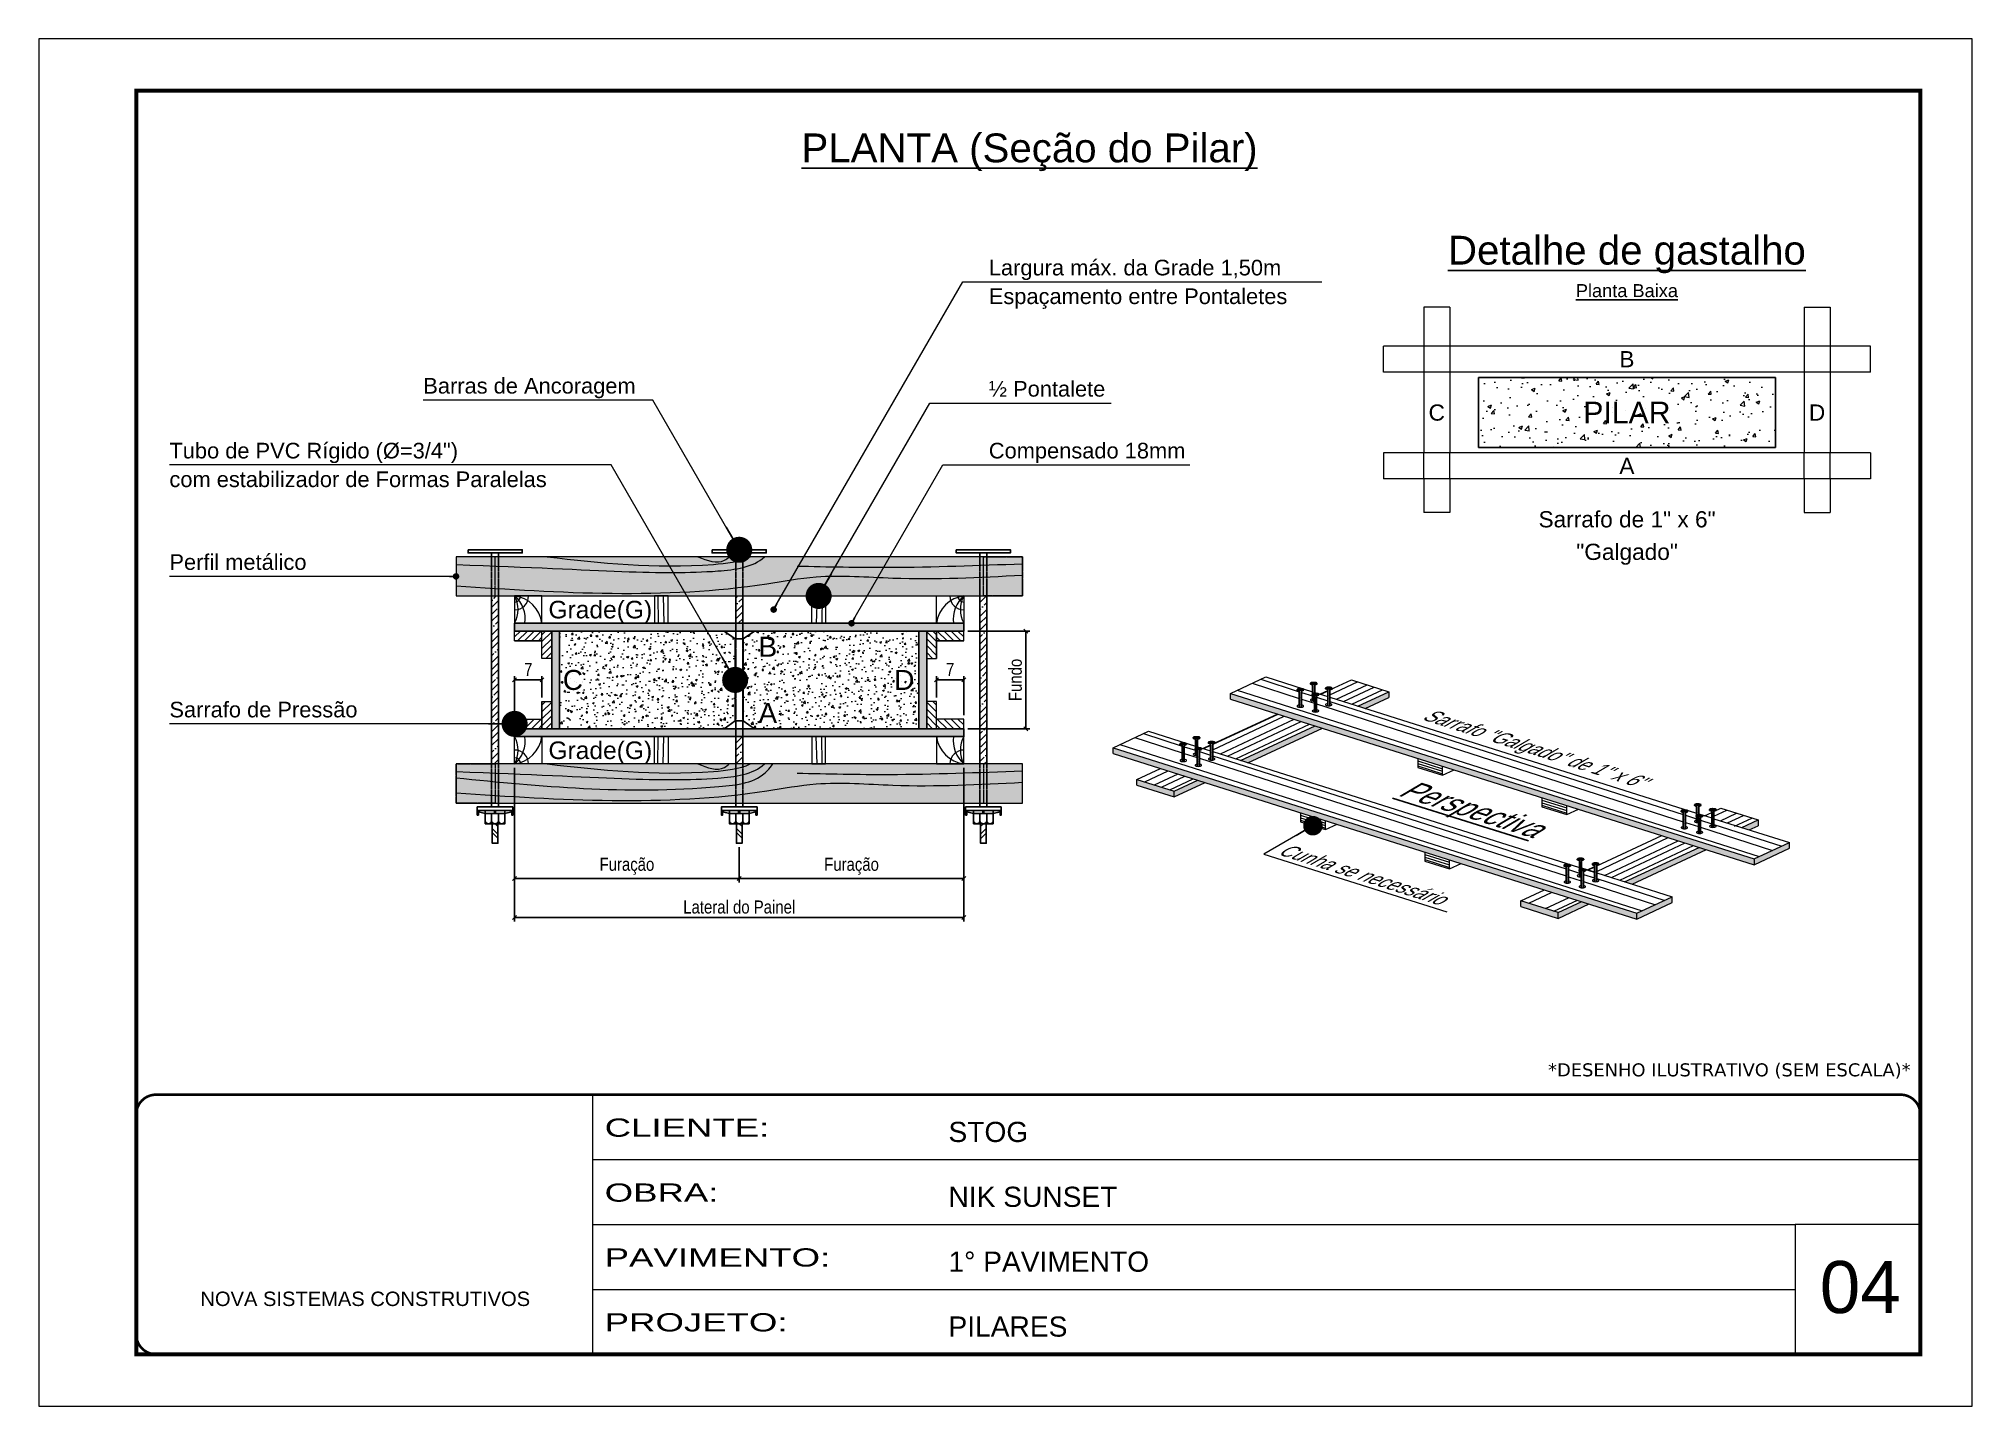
# Model space of a CAD drawing. Header units: millimetres. Extents: x 787 to 8287, y -592 to 17063.
# Drawn here: x 6194 to 7679, y 10894 to 11944 of the extents above; entities that cross this region are included whole.
import ezdxf
from ezdxf.enums import TextEntityAlignment as Align

# ---------------------------------------------------------------- set-up
doc = ezdxf.new("R2010")
doc.units = ezdxf.units.MM
for name, pattern in [('CONTINUO', [0]), ('DASHED', [0.75, 0.5, -0.25]), ('HIDDEN', [0.375, 0.25, -0.125])]:
    doc.linetypes.add(name, pattern=pattern)
doc.layers.add('BARRA ANCORAGEM', color=251, linetype='Continuous')
doc.layers.add('COTA', color=241, linetype='Continuous')
for name, color, linetype, lineweight in [('CARIMBO', 255, 'Continuous', 9), ('CONCRETO', 251, 'Continuous', 25), ('Demarcação 1', 251, 'Continuous', 9), ('Demarcação 2', 254, 'Continuous', 9), ('Folhas', 255, 'Continuous', 9), ('Hachura', 251, 'Continuous', 9), ('Madeira', 126, 'Continuous', 18), ('Perfil Metálico', 224, 'Continuous', 18), ('SARRAFO DE PRESSAO', 251, 'DASHED', 9)]:
    doc.layers.add(name, color=color, linetype=linetype, lineweight=lineweight)
doc.styles.add('ARIAL', font='arial.ttf')
doc.styles.add('COTA TECNICA-50', font='techl___.ttf', dxfattribs={"height": 10})
doc.styles.add('SANSSERIF', font='sas_____.pfb')
doc.styles.get("Standard").update_dxf_attribs({"font": 'arial.ttf'})
doc.styles.add('stylellllll', font='verdana.ttf', dxfattribs={"height": 2})
doc.styles.add('Tecnologia', font='')
doc.styles.get('Tecnologia').set_extended_font_data('Forgotten Futurist')
doc.dimstyles.new('3x', dxfattribs={"dimtxt": 10, "dimasz": 5, "dimexe": 7, "dimexo": 5, "dimgap": 4, "dimtad": 1, "dimdec": 4, "dimlfac": 0.3333333333333333, "dimdsep": 46, "dimtxsty": 'Standard', "dimblk": 'DOT', "dimcen": 0.09, "dimclrd": 1, "dimclre": 1, "dimclrt": 2, "dimadec": 0, "dimazin": 2, "dimtfac": 1, "dimtdec": 4, "dimtmove": 0, "dimatfit": 3, "dimldrblk": 'DOT', "dimfxl": 0, "dimtolj": 1, "dimtzin": 0, "dimlwd": 9, "dimlwe": 9, "dimarcsym": 0})
doc.dimstyles.new('COTA PAINEL-50', dxfattribs={"dimtxt": 10, "dimasz": 3, "dimexe": 3, "dimexo": 3, "dimgap": 3, "dimtad": 1, "dimdec": 1, "dimzin": 12, "dimdsep": 46, "dimtxsty": 'COTA TECNICA-50', "dimblk1": 'OBLIQUE', "dimblk2": 'OBLIQUE', "dimsah": 1, "dimcen": 0.9, "dimclrd": 4, "dimclre": 4, "dimclrt": 240, "dimadec": 1, "dimazin": 3, "dimtfac": 1, "dimtdec": 1, "dimtmove": 0, "dimatfit": 3, "dimfxl": 0, "dimtolj": 1, "dimtzin": 12, "dimarcsym": 0})
pattern_1 = [(45, (-985.817407398943, 18945.69588823731), (-5.303300858899106, 5.303300858899107), []), (45, (-980.514106548937, 18945.69588823731), (-5.303300858899106, 5.303300858899107), [9.375, -1.875, 0, -1.875])]

msp = doc.modelspace()

# ---------------------------------------------------------------- texts
at = {"color": 0, "linetype": 'Continuous', "ltscale": 5, "style": 'ARIAL'}
for s, height, p in [('%%UPLANTA (Seção do Pilar)', 22.1184, (6954.948626931866, 11849.23570164133)), ('%%UDetalhe de gastalho', 22.1184, (7413.712418313073, 11770.71219626909)), ('%%UPlanta Baixa', 10, (7413.712418313073, 11745.71219626909))]:
    msp.add_text(s, height=height, dxfattribs=at).set_placement(p, align=Align.CENTER)
for s, p in [('Largura máx. da Grade 1,50m', (6923.691233728801, 11762.39557896563)), ('Barras de Ancoragem', (6489.404830546751, 11671.66700473218)), ('½ Pontalete', (6923.691281125874, 11669.32931841415)), ('Tubo de PVC Rígido (Ø=3/4")', (6294.413042877153, 11621.87650224056)), ('Compensado 18mm', (6923.691281125874, 11621.87650224056)), ('Perfil metálico', (6294.413042877153, 11536.32610325678)), ('Sarrafo de Pressão ', (6294.413042877153, 11423.07610339449))]:
    msp.add_text(s, height=12, dxfattribs=at).set_placement(p)
for s, p in [('Espaçamento entre Pontaletes', (6923.691233728801, 11752.39557896563)), ('com estabilizador de Formas Paralelas', (6294.413042877153, 11611.87650224056))]:
    msp.add_text(s, height=12, dxfattribs=at).set_placement(p, align=Align.TOP_LEFT)
for s, height, p in [('B', 12.4416, (7413.712418313073, 11698.07081731685)), ('C', 12.4416, (7267.664418313063, 11657.11401731685)), ('PILAR', 16.5888, (7413.712418313073, 11657.11401731686)), ('D', 12.4416, (7559.760418313082, 11657.11401731687)), ('A', 12.4416, (7413.712418313073, 11616.15721731687)), ('Sarrafo de 1" x 6"', 12.4416, (7413.851924288487, 11575.16661156504)), ('"Galgado"', 12.4416, (7413.851924288487, 11550.16661156504))]:
    msp.add_text(s, height=height, dxfattribs=at).set_placement(p, align=Align.MIDDLE_CENTER)
at = {"color": 0, "linetype": 'Continuous'}
for s, height, style, p in [('Grade(G)', 13.4999999865, 'SANSSERIF', (6585.511929006134, 11505.82610330134)), ('C', 15.35999998310244, 'ARIAL', (6596.531122333537, 11451.826103357)), ('D', 15.35999998310244, 'ARIAL', (6851.018624758748, 11451.826103357)), ('Grade(G)', 13.4999999865, 'SANSSERIF', (6585.511929006134, 11397.82610341262))]:
    msp.add_text(s, height=height, dxfattribs=dict(at, style=style)).set_placement(p, align=Align.MIDDLE_LEFT)
at = {"color": 0, "linetype": 'Continuous', "style": 'ARIAL'}
for s, p in [('B', (6753.97338407972, 11477.3261033195)), ('A', (6753.973384079749, 11426.3261033945))]:
    msp.add_text(s, height=15.35999998310245, dxfattribs=at).set_placement(p, align=Align.MIDDLE_CENTER)
at = {"style": 'ARIAL', "oblique": 42}
for s, height, p in [('Sarrafo "Galgado" de 1" x 6\'\'', 9.97767757595026, (7339.533556853792, 11395.14402410397)), ('%%UPerspectiva', 15, (7289.401497720792, 11346.71794045197))]:
    msp.add_text(s, height=height, rotation=342.4515861121579, dxfattribs=at).set_placement(p, align=Align.CENTER)
msp.add_text('Cunha se necessário', height=9.97767757595026, rotation=342.4515861121579, dxfattribs=at).set_placement((7144.907239939661, 11318.13727361649))
at = {"style": 'stylellllll'}
msp.add_text('*DESENHO ILUSTRATIVO (SEM ESCALA)*', height=10, dxfattribs=at).set_placement((7631.579042428632, 11147.47228553661), align=Align.RIGHT)
at = {"layer": 'CARIMBO', "style": 'ARIAL'}
msp.add_text('04', height=40, dxfattribs=at).set_placement((7561.856490245489, 10965.71128092227))

# ---------------------------------------------------------------- blocks, each defined once
blk = doc.blocks.new('_Oblique')
at = {"color": 0, "linetype": 'ByBlock', "lineweight": -2}
blk.add_line((-0.5, -0.5), (0.5, 0.5), dxfattribs=at)
blk = doc.blocks.new('*D289')
at = {"layer": 'COTA', "color": 4, "lineweight": -2}
for p, q in [((6907.511928623306, 11489.3261033195), (6955.175473147383, 11489.3261033195)), ((6952.175473147383, 11489.3261033195), (6952.175473147383, 11414.3261033945)), ((6907.511928623364, 11414.3261033945), (6955.175473147383, 11414.3261033945))]:
    blk.add_line(p, q, dxfattribs=at)
at = {"layer": 'Defpoints', "color": 0}
for p in [(6904.511928623306, 11489.3261033195), (6904.511928623364, 11414.3261033945), (6952.175473147383, 11414.3261033945)]:
    blk.add_point(p, dxfattribs=at)
at = {"layer": 'COTA', "color": 4, "lineweight": -2, "xscale": 3, "yscale": 3, "zscale": 3}
for p, rotation in [((6952.175473147383, 11489.3261033195), 90), ((6952.175473147383, 11414.3261033945), 270)]:
    blk.add_blockref('_Oblique', p, dxfattribs=dict(at, rotation=rotation))
at = {"layer": 'COTA', "color": 240, "insert": (6944.051204141537, 11451.826103357), "char_height": 10, "attachment_point": 5, "rotation": 90, "style": 'COTA TECNICA-50'}
blk.add_mtext('\\A1;Fundo', dxfattribs=at)
blk = doc.blocks.new('*D290')
at = {"layer": 'COTA', "color": 4, "lineweight": -2}
for p, q in [((6559.511929029155, 11384.32610342411), (6559.511929029155, 11296.36357000111)), ((6732.011928826301, 11323.43746348802), (6732.011928826301, 11296.36357000111)), ((6559.511929029155, 11299.36357000111), (6732.011928826301, 11299.36357000111))]:
    blk.add_line(p, q, dxfattribs=at)
at = {"layer": 'Defpoints', "color": 0}
for p in [(6559.511929029155, 11387.32610342411), (6732.011928826301, 11326.43746348802), (6732.011928826301, 11299.36357000111)]:
    blk.add_point(p, dxfattribs=at)
at = {"layer": 'COTA', "color": 4, "lineweight": -2, "xscale": 3, "yscale": 3, "zscale": 3, "rotation": 180}
blk.add_blockref('_Oblique', (6559.511929029155, 11299.36357000111), dxfattribs=at)
at = {"layer": 'COTA', "color": 4, "lineweight": -2, "xscale": 3, "yscale": 3, "zscale": 3}
blk.add_blockref('_Oblique', (6732.011928826301, 11299.36357000111), dxfattribs=at)
at = {"layer": 'COTA', "color": 240, "insert": (6645.761928927728, 11308.75976883151), "char_height": 10, "attachment_point": 5, "style": 'COTA TECNICA-50'}
blk.add_mtext('\\A1;Furação', dxfattribs=at)
blk = doc.blocks.new('*D291')
at = {"layer": 'COTA', "color": 4, "lineweight": -2}
for p, q in [((6904.511928623418, 11384.32610342411), (6904.511928623418, 11296.36357000111)), ((6732.011928826301, 11323.43746348802), (6732.011928826301, 11296.36357000111)), ((6732.011928826301, 11299.36357000111), (6904.511928623418, 11299.36357000111))]:
    blk.add_line(p, q, dxfattribs=at)
at = {"layer": 'Defpoints', "color": 0}
for p in [(6904.511928623418, 11387.32610342411), (6732.011928826301, 11326.43746348802), (6904.511928623418, 11299.36357000111)]:
    blk.add_point(p, dxfattribs=at)
at = {"layer": 'COTA', "color": 4, "lineweight": -2, "xscale": 3, "yscale": 3, "zscale": 3, "rotation": 180}
blk.add_blockref('_Oblique', (6732.011928826301, 11299.36357000111), dxfattribs=at)
at = {"layer": 'COTA', "color": 4, "lineweight": -2, "xscale": 3, "yscale": 3, "zscale": 3}
blk.add_blockref('_Oblique', (6904.511928623418, 11299.36357000111), dxfattribs=at)
at = {"layer": 'COTA', "color": 240, "insert": (6818.26192872486, 11308.75976883151), "char_height": 10, "attachment_point": 5, "style": 'COTA TECNICA-50'}
blk.add_mtext('\\A1;Furação', dxfattribs=at)
blk = doc.blocks.new('*D292')
at = {"layer": 'COTA', "color": 4, "lineweight": -2}
for p, q in [((6559.511929029155, 11384.32610342411), (6559.511929029155, 11266.36357000111)), ((6904.511928623418, 11384.32610342411), (6904.511928623418, 11266.36357000111)), ((6559.511929029155, 11269.36357000111), (6904.511928623418, 11269.36357000111))]:
    blk.add_line(p, q, dxfattribs=at)
at = {"layer": 'Defpoints', "color": 0}
for p in [(6559.511929029155, 11387.32610342411), (6904.511928623418, 11387.32610342411), (6904.511928623418, 11269.36357000111)]:
    blk.add_point(p, dxfattribs=at)
at = {"layer": 'COTA', "color": 4, "lineweight": -2, "xscale": 3, "yscale": 3, "zscale": 3, "rotation": 180}
blk.add_blockref('_Oblique', (6559.511929029155, 11269.36357000111), dxfattribs=at)
at = {"layer": 'COTA', "color": 4, "lineweight": -2, "xscale": 3, "yscale": 3, "zscale": 3}
blk.add_blockref('_Oblique', (6904.511928623418, 11269.36357000111), dxfattribs=at)
at = {"layer": 'COTA', "color": 240, "insert": (6732.011928826287, 11277.42204953327), "char_height": 10, "attachment_point": 5, "style": 'COTA TECNICA-50'}
blk.add_mtext('\\A1;Lateral do Painel', dxfattribs=at)
blk = doc.blocks.new('*D293')
at = {"layer": 'COTA', "color": 4, "lineweight": -2}
for p, q in [((6559.511929029242, 11424.82610338625), (6559.511929029242, 11454.826103357)), ((6559.511929029242, 11451.826103357), (6580.511929006134, 11451.826103357)), ((6580.511929006134, 11438.32610337307), (6580.511929006134, 11454.826103357))]:
    blk.add_line(p, q, dxfattribs=at)
at = {"layer": 'Defpoints', "color": 0}
for p in [(6580.511929006134, 11451.826103357), (6580.511929006134, 11435.32610337307), (6559.511929029242, 11421.82610338625)]:
    blk.add_point(p, dxfattribs=at)
at = {"layer": 'COTA', "color": 4, "lineweight": -2, "xscale": 3, "yscale": 3, "zscale": 3, "rotation": 180}
blk.add_blockref('_Oblique', (6559.511929029242, 11451.826103357), dxfattribs=at)
at = {"layer": 'COTA', "color": 4, "lineweight": -2, "xscale": 3, "yscale": 3, "zscale": 3}
blk.add_blockref('_Oblique', (6580.511929006134, 11451.826103357), dxfattribs=at)
at = {"layer": 'COTA', "color": 240, "insert": (6570.011929017717, 11459.89920277221), "char_height": 10, "attachment_point": 5, "style": 'COTA TECNICA-50'}
blk.add_mtext('\\A1;7', dxfattribs=at)
blk = doc.blocks.new('*D294')
at = {"layer": 'COTA', "color": 4, "lineweight": -2}
for p, q in [((6883.51192864644, 11438.32610337307), (6883.51192864644, 11454.826103357)), ((6904.511928623302, 11451.826103357), (6883.51192864644, 11451.826103357)), ((6904.511928623302, 11424.82610338625), (6904.511928623302, 11454.826103357))]:
    blk.add_line(p, q, dxfattribs=at)
at = {"layer": 'Defpoints', "color": 0}
for p in [(6883.51192864644, 11451.826103357), (6883.51192864644, 11435.32610337307), (6904.511928623302, 11421.82610338625)]:
    blk.add_point(p, dxfattribs=at)
at = {"layer": 'COTA', "color": 4, "lineweight": -2, "xscale": 3, "yscale": 3, "zscale": 3, "rotation": 180}
blk.add_blockref('_Oblique', (6883.51192864644, 11451.826103357), dxfattribs=at)
at = {"layer": 'COTA', "color": 4, "lineweight": -2, "xscale": 3, "yscale": 3, "zscale": 3}
blk.add_blockref('_Oblique', (6904.511928623302, 11451.826103357), dxfattribs=at)
at = {"layer": 'COTA', "color": 240, "insert": (6894.011928634885, 11459.89920277221), "char_height": 10, "attachment_point": 5, "style": 'COTA TECNICA-50'}
blk.add_mtext('\\A1;7', dxfattribs=at)
blk = doc.blocks.new('_Dot')
at = {"color": 0, "linetype": 'ByBlock', "lineweight": -2}
blk.add_line((-0.5, 0), (-1, 0), dxfattribs=at)
at = {"color": 0, "linetype": 'ByBlock', "const_width": 0.5}
blk.add_lwpolyline([(-0.25, 0, 1), (0.25, 0, 1)], format="xyb", close=True, dxfattribs=at)
blk = doc.blocks.new('9999999999')
at = {"color": 30, "linetype": 'CONTINUO'}
for p, q in [((98564.56196592061, 34230.20511460536), (98564.56196592061, 34429.44862801625)), ((98564.56196592061, 34379.63774966353), (99583.97835781069, 34379.63774966353)), ((98564.56196592061, 34329.8268713108), (99487.97835781069, 34329.8268713108)), ((99583.97835781069, 34329.8268713108), (99487.97835781069, 34329.8268713108)), ((99487.97835781069, 34329.8268713108), (99487.97835781069, 34230.20511460536)), ((98564.56196592063, 34280.01599295808), (99487.97835781069, 34280.01599295808))]:
    blk.add_line(p, q, dxfattribs=at)
at = {"color": 30, "linetype": 'CONTINUO', "const_width": 2}
blk.add_lwpolyline([(99583.97835781069, 34230.20511460536), (99583.97835781069, 34414.44862801625, 0.4142135623730951), (99568.97835781069, 34429.44862801625), (98228.97835781069, 34429.44862801625, 0.4142135623730951), (98213.97835781069, 34414.44862801625), (98213.97835781069, 34245.20511460536, 0.4142135623730951), (98228.97835781069, 34230.20511460536), (99583.97835781069, 34230.20511460536)], format="xyb", dxfattribs=at)
at = {"layer": 'Folhas'}
blk.add_lwpolyline([(98138.97835781069, 34190.20511460536), (99623.97835781069, 34190.20511460536), (99623.97835781069, 35240.20511460536), (98138.97835781069, 35240.20511460536)], close=True, dxfattribs=at)
at = {"layer": 'Folhas', "color": 30, "const_width": 3}
blk.add_lwpolyline([(98213.97835781069, 34230.20511460536), (99583.97835781069, 34230.20511460536), (99583.97835781069, 35200.20511460536), (98213.97835781069, 35200.20511460536)], close=True, dxfattribs=at)
at = {"color": 7, "linetype": 'Continuous', "ltscale": 5, "style": 'ARIAL'}
for s, height, p in [('STOG', 15.48288, (98837.6812528586, 34393.12953067552)), ('NIK SUNSET', 15.48288, (98837.6812528586, 34343.3186523228)), ('1° PAVIMENTO', 15.48288, (98837.6812528586, 34293.50777397008)), ('NOVA SISTEMAS CONSTRUTIVOS', 11.0592, (98263.18703214587, 34267.21182737108)), ('PILARES', 15.48288, (98837.6812528586, 34243.69689561735))]:
    blk.add_text(s, height=height, dxfattribs=at).set_placement(p)
at = {"layer": 'Folhas', "color": 7, "style": 'Tecnologia', "width": 1.5}
for s, p in [('CLIENTE:', (98573.65419061291, 34397.16605924374)), ('OBRA:', (98573.65419061291, 34347.31415840245)), ('PAVIMENTO:', (98573.65419061291, 34297.50328004972)), ('PROJETO:', (98573.65419061291, 34247.692401697))]:
    blk.add_text(s, height=14, dxfattribs=at).set_placement(p)

# ---------------------------------------------------------------- dimensions: what is measured, and where the dimension line sits
at = {"layer": 'COTA'}
dim = msp.add_linear_dim(base=(6952.175473147383, 11414.3261033945), p1=(6904.511928623302, 11489.3261033195), p2=(6904.51192862336, 11414.3261033945), angle=90, text='Fundo', dimstyle='COTA PAINEL-50', dxfattribs=at)
dim.commit()
dim.dimension.update_dxf_attribs({"geometry": '*D289', "text_midpoint": (6944.051204141537, 11451.826103357)})
dim = msp.add_linear_dim(base=(6580.511929006134, 11451.826103357), p1=(6559.511929029242, 11421.82610338625), p2=(6580.511929006134, 11435.32610337307), text='7', dimstyle='COTA PAINEL-50', dxfattribs=at)
dim.commit()
dim.dimension.update_dxf_attribs({"geometry": '*D293', "text_midpoint": (6570.011929017717, 11451.826103357), "dimtype": 160})
dim = msp.add_linear_dim(base=(6883.51192864644, 11451.826103357), p1=(6904.511928623302, 11421.82610338625), p2=(6883.51192864644, 11435.32610337307), angle=180, text='7', dimstyle='COTA PAINEL-50', dxfattribs=at)
dim.commit()
dim.dimension.update_dxf_attribs({"geometry": '*D294', "text_midpoint": (6894.011928634885, 11451.826103357), "dimtype": 160})
for base, p1, p2, text, picture, middle in [((6732.011928826301, 11299.36357000111), (6559.511929029155, 11387.32610342411), (6732.011928826301, 11326.43746348802), 'Furação', '*D290', (6645.761928927728, 11308.75976883151)), ((6904.511928623418, 11269.36357000111), (6559.511929029155, 11387.32610342411), (6904.511928623418, 11387.32610342411), 'Lateral do Painel', '*D292', (6732.011928826287, 11277.42204953327)), ((6904.511928623418, 11299.36357000111), (6732.011928826301, 11326.43746348802), (6904.511928623418, 11387.32610342411), 'Furação', '*D291', (6818.26192872486, 11308.75976883151))]:
    dim = msp.add_linear_dim(base=base, p1=p1, p2=p2, text=text, dimstyle='COTA PAINEL-50', dxfattribs=at)
    dim.commit()
    dim.dimension.update_dxf_attribs({"geometry": picture, "text_midpoint": middle})

# ---------------------------------------------------------------- hatches: boundary and pattern name
at = {"layer": 'Demarcação 1'}
for points in [[(6559.511929029271, 11495.32610331292), (6904.511928623302, 11495.32610331292), (6904.511928623302, 11489.3261033195), (6559.511929029271, 11489.3261033195)], [(6588.011928997927, 11489.3261033195), (6594.011928991291, 11489.3261033195), (6594.011928991291, 11414.3261033945), (6588.011928997927, 11414.3261033945)], [(6870.011928661312, 11489.3261033195), (6876.011928654676, 11489.3261033195), (6876.011928654676, 11414.3261033945), (6870.011928661312, 11414.3261033945)], [(6904.511928623302, 11414.3261033945), (6559.511929029242, 11414.3261033945), (6559.511929029242, 11408.32610340106), (6904.511928623302, 11408.32610340106)]]:
    msp.add_hatch(color=256, dxfattribs=at).paths.add_polyline_path(points)
at = {"layer": 'Demarcação 2'}
for points in [[(6949.511928575339, 11546.32610325678), (6514.511929077264, 11546.32610325678), (6514.511929077264, 11516.32610328978), (6949.511928575339, 11516.32610328978)], [(6949.511928575339, 11387.3261034242), (6514.511929077264, 11387.3261034242), (6514.511929077264, 11357.32610345719), (6949.511928575339, 11357.32610345719)]]:
    msp.add_hatch(color=256, dxfattribs=at).paths.add_polyline_path(points)
h = msp.add_hatch(color=256, dxfattribs=at)
h.paths.add_polyline_path([(7037.45812483492, 11375.48756518532), (7037.45812483492, 11371.08756518533), (7066.062000416678, 11362.04221822116), (7066.062000416678, 11366.44221822117)])
h.paths.add_polyline_path([(7089.852370877044, 11373.06610486129), (7084.208480008056, 11374.85086130077), (7066.062000416678, 11366.44221822117), (7066.062000416678, 11362.04221822118)])
h.paths.add_polyline_path([(7179.858909650233, 11414.77297453611), (7174.215018781186, 11416.55773097559), (7117.072090264111, 11390.07906948071), (7122.7159811331, 11388.29431304124)])
h.paths.add_polyline_path([(7230.868999497667, 11442.80982579566), (7207.0786290373, 11431.78593915552), (7212.722519906289, 11430.00118271608), (7230.868999497608, 11438.40982579568)])
h = msp.add_hatch(color=256, dxfattribs=at)
h.paths.add_polyline_path([(7109.225798967869, 11441.5091433344), (7109.225798967869, 11437.10914333441), (7511.333053982053, 11309.95156190774), (7511.333053982053, 11314.35156190774)])
h.paths.add_polyline_path([(7538.55277336912, 11322.56452652714), (7538.55277336912, 11326.96452652712), (7511.333053982053, 11314.35156190772), (7511.333053982053, 11309.95156190771)])
h = msp.add_hatch(color=256, dxfattribs=at)
h.paths.add_polyline_path([(7019.219260194681, 11399.80227365959), (7019.219260194681, 11395.40227365959), (7421.326515208923, 11268.24469223287), (7421.326515208923, 11272.64469223287)])
h.paths.add_polyline_path([(7448.546234595931, 11280.85765685228), (7448.546234595931, 11285.25765685228), (7421.326515208923, 11272.64469223287), (7421.326515208923, 11268.24469223287)])
h = msp.add_hatch(color=256, dxfattribs=at)
h.paths.add_polyline_path([(7474.781320782196, 11321.51024415654), (7469.137429913149, 11323.295000596), (7411.994501396075, 11296.81633910109), (7417.638392265064, 11295.03158266164)])
h.paths.add_polyline_path([(7514.503628891594, 11344.31660829502), (7502.001040169205, 11338.52320877593), (7507.644931038252, 11336.73845233649), (7514.503628891594, 11339.91660829502)])
h.paths.add_polyline_path([(7384.774782009008, 11279.80337448169), (7379.130891140019, 11281.58813092115), (7360.984411548641, 11273.17948784155), (7360.984411548641, 11268.77948784156)])
h.paths.add_polyline_path([(7332.380535966826, 11282.2248348057), (7332.380535966826, 11277.82483480571), (7360.984411548641, 11268.77948784154), (7360.984411548641, 11273.17948784152)])
at = {"layer": 'Hachura'}
h = msp.add_hatch(dxfattribs=at)
h.set_pattern_fill('AR-CONC', color=256, scale=4, style=0)
h.set_pattern_definition([(49.99999999999999, (7583.916097093308, 15983.76555822535), (28.69040730403014, -2.510085399303804), [3, -33]), (355, (7583.916097093308, 15983.76555822535), (-5.55005334452, 30.08768534800047), [2.4, -26.4]), (100.4514, (7586.306964293319, 15983.55638462535), (23.14037526856086, 27.57758168243814), [2.549607599999984, -28.04568447999987]), (46.18420000000002, (7583.916097093308, 15991.76555822535), (42.68964194502578, -6.620760573160723), [4.499999999999988, -49.4999999999999]), (96.63559999999998, (7587.473566893306, 15991.21382594535), (37.38650822194813, 38.96471483601767), [3.824411519999992, -42.06851999999986]), (351.1842, (7583.916097093308, 15991.76555822535), (37.38647780534509, 38.96474403701298), [3.6, -39.6]), (21, (7587.916097093308, 15989.76555822535), (23.87628208473847, -16.10475562661355), [3, -33]), (326.0000000000001, (7587.916097093308, 15989.76555822535), (9.732613276863269, 29.00600180187412), [2.4, -26.4]), (71.4514, (7589.905786413314, 15988.42349398535), (33.6089051432596, 12.9012198683981), [2.5496076, -28.04568448]), (37.50000000000001, (7583.916097093308, 15983.76555822535), (0.4863942126916267, 13.31575415325246), [0, -26.08, 0, -26.8, 0, -26.5]), (7.499999999999999, (7583.916097093308, 15983.76555822535), (10.52278149768594, 15.77646847529441), [0, -15.28, 0, -25.48, 0, -10.1]), (327.5, (7574.996097093324, 15983.76555822535), (21.35289744689636, -0.902194869375192), [0, -10, 0, -31.2, 0, -41.4]), (317.5, (7570.996097093324, 15983.76555822535), (23.32744677369545, 4.004199293292706), [0, -13, 0, -20.72, 0, -29.4])])
h.paths.add_polyline_path([(7299.664418313063, 11684.07081731685), (7299.664418313063, 11630.15721731687), (7527.760418313082, 11630.15721731687), (7527.760418313082, 11684.07081731685)])
h.paths.add_polyline_path([(7376.076436866941, 11644.67241731686), (7451.348399759205, 11644.67241731686), (7451.348399759205, 11669.55561731686), (7376.076436866941, 11669.55561731686)], flags=24)
h = msp.add_hatch(dxfattribs=at)
h.set_pattern_fill('ANSI35', color=256, scale=30, style=0)
h.set_pattern_definition(pattern_1)
h.paths.add_polyline_path([(6541.848384505247, 11387.3261034242), (6547.175473586271, 11387.3261034242), (6547.175473586271, 11516.32610328978), (6541.848384505247, 11516.32610328978)])
h = msp.add_hatch(dxfattribs=at)
h.set_pattern_fill('ANSI35', color=256, scale=30, style=0)
h.set_pattern_definition(pattern_1)
h.paths.add_polyline_path([(6729.348384285804, 11495.32610331292), (6734.675473366799, 11495.32610331292), (6734.675473366799, 11516.32610328978), (6729.348384285804, 11516.32610328978)])
h = msp.add_hatch(dxfattribs=at)
h.set_pattern_fill('ANSI35', color=256, scale=30, style=0)
h.set_pattern_definition(pattern_1)
h.paths.add_polyline_path([(6916.848384066303, 11387.3261034242), (6922.175473147356, 11387.3261034242), (6922.175473147356, 11516.32610328978), (6916.848384066303, 11516.32610328978)])
h = msp.add_hatch(dxfattribs=at)
h.set_pattern_fill('ANSI31', color=256, scale=30, style=0)
h.set_pattern_definition([(45, (2895.102186156488, 10222.78142507711), (-2.651650429449553, 2.651650429449553), [])])
h.paths.add_polyline_path([(6580.511929006134, 11489.3261033195), (6559.511929029242, 11489.3261033195), (6559.511929029242, 11481.82610332775), (6580.511929006134, 11481.82610332775)])
h = msp.add_hatch(dxfattribs=at)
h.set_pattern_fill('ANSI31', color=256, scale=30, style=0)
h.set_pattern_definition([(45, (9695.607702008208, 16219.16652532628), (-2.651650429449553, 2.651650429449553), [])])
h.paths.add_polyline_path([(6588.011928997927, 11468.32610334259), (6588.011928997927, 11489.3261033195), (6580.511929006134, 11489.3261033195), (6580.511929006134, 11468.32610334259)])
h = msp.add_hatch(dxfattribs=at)
h.set_pattern_fill('AR-CONC', color=256, scale=2, style=0)
h.set_pattern_definition([(49.99999999999999, (2895.102186156488, 10242.28142507711), (14.34520365201507, -1.255042699651902), [1.5, -16.5]), (355, (2895.102186156488, 10242.28142507711), (-2.77502667226, 15.04384267400024), [1.2, -13.2]), (100.4514, (2896.297619756493, 10242.17683827711), (11.57018763428043, 13.78879084121907), [1.274803799999988, -14.0228422399999]), (46.18420000000002, (2895.102186156488, 10246.28142507711), (21.34482097251289, -3.310380286580362), [2.249999999999994, -24.74999999999995]), (96.63559999999998, (2896.880921056487, 10246.00555893711), (18.69325411097407, 19.48235741800884), [1.912205759999996, -21.03425999999994]), (351.1842, (2895.102186156488, 10246.28142507711), (18.69323890267254, 19.48237201850649), [1.8, -19.8]), (21, (2897.102186156488, 10245.28142507711), (11.93814104236923, -8.052377813306776), [1.5, -16.5]), (326.0000000000001, (2897.102186156488, 10245.28142507711), (4.866306638431634, 14.50300090093706), [1.2, -13.2]), (71.4514, (2898.097030816491, 10244.61039295711), (16.8044525716298, 6.450609934199048), [1.2748038, -14.02284224]), (37.50000000000001, (2895.102186156488, 10242.28142507711), (0.2431971063458134, 6.65787707662623), [0, -13.04, 0, -13.4, 0, -13.25]), (7.499999999999999, (2895.102186156488, 10242.28142507711), (5.261390748842972, 7.888234237647205), [0, -7.64, 0, -12.74, 0, -5.05]), (327.5, (2890.642186156481, 10242.28142507711), (10.67644872344818, -0.451097434687596), [0, -5, 0, -15.6, 0, -20.7]), (317.5, (2888.642186156481, 10242.28142507711), (11.66372338684772, 2.002099646646353), [0, -6.5, 0, -10.36, 0, -14.7])])
h.paths.add_polyline_path([(6728.886928829474, 11483.32610332549), (6720.348384294768, 11489.3261033195), (6594.011928991291, 11489.3261033195), (6594.011928991291, 11414.3261033945), (6720.348384294768, 11414.3261033945), (6728.886928829474, 11420.3261033885)])
h.paths.add_polyline_path([(6870.011928661312, 11414.3261033945), (6870.011928661312, 11489.3261033195), (6743.675473357835, 11489.3261033195), (6735.136928823129, 11483.32610332551), (6735.136928823129, 11420.32610338849), (6743.675473357835, 11414.3261033945)])
h.paths.add_polyline_path([(6592.560153715771, 11439.9131975038), (6615.99829830118, 11439.9131975038), (6615.99829830118, 11463.7390092102), (6592.560153715771, 11463.7390092102)], flags=9)
h.paths.add_polyline_path([(6742.945826110947, 11414.80610340717), (6765.000942048493, 11414.80610340717), (6765.000942048493, 11437.84610338182), (6742.945826110947, 11437.84610338182)], flags=25)
h.paths.add_polyline_path([(6742.977258580206, 11465.80610333217), (6764.969509579234, 11465.80610333217), (6764.969509579234, 11488.84610330682), (6742.977258580206, 11488.84610330682)], flags=24)
h.paths.add_polyline_path([(6847.178624762972, 11440.30610336967), (6870.354832104458, 11440.30610336967), (6870.354832104458, 11463.34610334432), (6847.178624762972, 11463.34610334432)], flags=9)
h = msp.add_hatch(dxfattribs=at)
h.set_pattern_fill('ANSI31', color=256, scale=30, style=0)
h.set_pattern_definition([(135, (3768.416155644336, 16219.16652532628), (2.651650429449553, 2.651650429449553), [])])
h.paths.add_polyline_path([(6876.011928654676, 11468.32610334259), (6876.011928654676, 11489.3261033195), (6883.511928646411, 11489.3261033195), (6883.511928646411, 11468.32610334259)])
h = msp.add_hatch(dxfattribs=at)
h.set_pattern_fill('ANSI31', color=256, scale=30, style=0)
h.set_pattern_definition([(135, (10568.92167149609, 10222.78142507711), (2.651650429449553, 2.651650429449553), [])])
h.paths.add_polyline_path([(6883.511928646411, 11489.3261033195), (6904.511928623302, 11489.3261033195), (6904.511928623302, 11481.82610332775), (6883.511928646411, 11481.82610332775)])
h = msp.add_hatch(dxfattribs=at)
h.set_pattern_fill('ANSI31', color=256, scale=30, style=0)
h.set_pattern_definition([(45, (9695.607702008208, 16165.16652537984), (-2.651650429449553, 2.651650429449553), [])])
h.paths.add_polyline_path([(6588.011928997868, 11414.32610339616), (6588.011928997868, 11435.32610337307), (6580.511929006134, 11435.32610337307), (6580.511929006134, 11414.32610339616)])
h = msp.add_hatch(dxfattribs=at)
h.set_pattern_fill('ANSI31', color=256, scale=30, style=0)
h.set_pattern_definition([(135, (3768.416155644394, 16165.16652537984), (2.651650429449553, 2.651650429449553), [])])
h.paths.add_polyline_path([(6876.011928654676, 11414.32610339616), (6876.011928654676, 11435.32610337307), (6883.51192864644, 11435.32610337307), (6883.51192864644, 11414.32610339616)])
h = msp.add_hatch(dxfattribs=at)
h.set_pattern_fill('ANSI31', color=256, scale=30, style=0)
h.set_pattern_definition([(45, (2895.102186156488, 10155.28142514386), (-2.651650429449553, 2.651650429449553), [])])
h.paths.add_polyline_path([(6580.511929006134, 11421.82610338625), (6559.511929029242, 11421.82610338625), (6559.511929029242, 11414.3261033945), (6580.511929006134, 11414.3261033945)])
h = msp.add_hatch(dxfattribs=at)
h.set_pattern_fill('ANSI31', color=256, scale=30, style=0)
h.set_pattern_definition([(135, (10568.92167149609, 10155.28142514386), (2.651650429449553, 2.651650429449553), [])])
h.paths.add_polyline_path([(6883.511928646411, 11421.82610338625), (6904.511928623302, 11421.82610338625), (6904.511928623302, 11414.3261033945), (6883.511928646411, 11414.3261033945)])
h = msp.add_hatch(dxfattribs=at)
h.set_pattern_fill('ANSI35', color=256, scale=30, style=0)
h.set_pattern_definition(pattern_1)
h.paths.add_polyline_path([(6734.67547336674, 11408.32610340106), (6729.348384285746, 11408.32610340106), (6729.348384285746, 11387.3261034242), (6734.67547336674, 11387.3261034242)])
h = msp.add_hatch(dxfattribs=at)
h.set_pattern_fill('ANSI31', color=256, scale=15, angle=117.5, style=0)
h.set_pattern_definition([(162.5, (607.8724173581359, 18338.94225488443), (-0.5638233740705125, -1.788219282652925), [])])
h.paths.add_polyline_path([(7272.140925699256, 11385.59081523999), (7253.071675311388, 11391.62104654944), (7253.071675311388, 11384.62104654943), (7272.140925699256, 11378.59081523999)])
h = msp.add_hatch(dxfattribs=at)
h.set_pattern_fill('ANSI31', color=256, scale=15, angle=117.5, style=0)
h.set_pattern_definition([(162.5, (703.2186692974137, 18308.79109833724), (-0.5638233740705125, -1.788219282652925), [])])
h.paths.add_polyline_path([(7367.487177638504, 11355.4396586928), (7348.417927250666, 11361.46989000223), (7348.417927250666, 11354.46989000223), (7367.487177638504, 11348.43965869279)])
h = msp.add_hatch(dxfattribs=at)
h.set_pattern_fill('ANSI31', color=256, scale=15, angle=117.5, style=0)
h.set_pattern_definition([(162.5, (517.8658785849766, 18297.23538520955), (-0.5638233740705125, -1.788219282652925), [])])
h.paths.add_polyline_path([(7182.134386926067, 11336.88394556512), (7182.134386926067, 11343.88394556512), (7163.065136538229, 11349.91417687456), (7163.065136538229, 11342.91417687455)])
h = msp.add_hatch(dxfattribs=at)
h.set_pattern_fill('ANSI31', color=256, scale=15, angle=117.5, style=0)
h.set_pattern_definition([(162.5, (613.2121305242545, 18267.08422866237), (-0.5638233740705125, -1.788219282652925), [])])
h.paths.add_polyline_path([(7277.480638865345, 11313.73278901792), (7258.411388477478, 11319.76302032736), (7258.411388477478, 11312.76302032736), (7277.480638865345, 11306.73278901791)])

# ---------------------------------------------------------------- linework, layer by layer
for p, q in [((6580.511929006134, 11481.82610332775), (6559.511929029242, 11481.82610332775)), ((6883.511928646411, 11468.32610334259), (6883.511928646411, 11489.3261033195)), ((6883.511928646411, 11481.82610332775), (6904.511928623302, 11481.82610332775)), ((7170.962609235889, 11449.55256415237), (7174.314071210501, 11448.65454262281)), ((7171.485013575926, 11449.76705395907), (7175.039800269988, 11448.81455173515)), ((7172.371366171508, 11449.92524572499), (7175.546728478563, 11449.07440995914)), ((6580.511929006134, 11414.32610339616), (6580.511929006134, 11435.32610337307)), ((7160.510260168106, 11444.54065055254), (7160.510260168106, 11443.96808163551)), ((7160.542701719845, 11444.54065055254), (7163.128058272116, 11443.84790635222)), ((7160.627447668106, 11443.85089413551), (7162.11754870513, 11443.308541712)), ((7160.750833969789, 11444.82067260341), (7164.102295944402, 11443.92265107385)), ((7161.273238309826, 11445.03516241011), (7164.828025003888, 11444.08266018619)), ((7162.11754870513, 11443.308541712), (7162.11754870513, 11430.87481300556)), ((7162.159590905409, 11445.19335417604), (7165.334953212463, 11444.34251841018)), ((7162.36364245513, 11430.84693419793), (7162.36364245513, 11442.75923059851)), ((7165.319654936255, 11443.85089413551), (7163.829553899232, 11443.308541712)), ((7163.829553899232, 11430.87055409231), (7163.829553899232, 11443.308541712)), ((7165.436842436255, 11443.96808163551), (7165.436842436255, 11444.54065055254)), ((7170.722035434206, 11449.2725421015), (7170.722035434206, 11448.69997318447)), ((7170.754476985945, 11449.2725421015), (7173.339833538215, 11448.57979790118)), ((7170.839222934206, 11448.58278568447), (7172.329323971229, 11448.04043326096)), ((7172.094928256578, 11440.87725389062), (7172.094928256578, 11440.30468497358)), ((7172.127369808317, 11440.87725389062), (7174.712726360587, 11440.18450969028)), ((7172.212115756578, 11440.18749747358), (7173.702216793601, 11439.64514505004)), ((7172.329323971229, 11448.04043326096), (7172.329323971229, 11441.15327039294)), ((7172.329323971229, 11440.14483717223), (7172.329323971229, 11435.60670455452)), ((7172.33550205826, 11441.15727594148), (7175.686964032873, 11440.25925441191)), ((7172.575417721229, 11441.27744966539), (7172.575417721229, 11447.49112214747)), ((7172.575417721229, 11435.57882574689), (7172.575417721229, 11440.05526637239)), ((7172.857906398298, 11441.37176574819), (7176.412693092359, 11440.41926352423)), ((7173.702216793601, 11439.64514505004), (7173.702216793601, 11427.21141634363)), ((7173.74425899388, 11441.52995751409), (7176.919621300935, 11440.67912174824)), ((7173.948310543601, 11427.18353753598), (7173.948310543601, 11439.09583393656)), ((7175.531430202354, 11448.58278568447), (7174.041329165331, 11448.04043326096)), ((7174.041329165331, 11441.5544410439), (7174.041329165331, 11448.04043326096)), ((7176.904323024726, 11440.18749747358), (7175.414221987703, 11439.64514505004)), ((7175.414221987703, 11427.20715743035), (7175.414221987703, 11439.64514505004)), ((7175.648617702354, 11448.69997318447), (7175.648617702354, 11449.2725421015)), ((7177.021510524726, 11440.30468497358), (7177.021510524726, 11440.87725389062)), ((7178.474753455484, 11440.83128611967), (7183.913992059701, 11443.3516987329)), ((7182.306703522678, 11445.60914543958), (7182.306703522678, 11445.03657652254)), ((7182.339145074417, 11445.60914543958), (7184.924501626687, 11444.91640123924)), ((7182.423891022678, 11444.91938902254), (7183.913992059701, 11444.377036599)), ((7182.54727732436, 11445.88916749044), (7185.898739298973, 11444.99114596087)), ((7183.069681664398, 11446.10365729715), (7186.624468358459, 11445.15115507319)), ((7183.913992059701, 11444.377036599), (7183.913992059701, 11431.94330789259)), ((7183.95603425998, 11446.26184906305), (7187.131396567034, 11445.4110132972)), ((7184.160085809701, 11431.91542908494), (7184.160085809701, 11443.82772548552)), ((7185.625997253803, 11444.14500084726), (7187.547993251173, 11445.03560765952)), ((7187.116098290826, 11444.91938902254), (7185.625997253803, 11444.377036599)), ((7185.625997253803, 11431.93904897931), (7185.625997253803, 11444.377036599)), ((7187.233285790826, 11445.03657652254), (7187.233285790826, 11445.60914543958)), ((7095.619458480614, 11402.43813117241), (7145.611143199429, 11425.60307793974)), ((7080.715496661018, 11407.56567242669), (7080.715496661018, 11406.99310350965)), ((7080.747938212757, 11407.56567242669), (7083.333294765027, 11406.87292822636)), ((7080.832684161018, 11406.87591600965), (7082.322785198041, 11406.33356358614)), ((7080.9560704627, 11407.84569447755), (7084.307532437313, 11406.94767294798)), ((7081.478474802738, 11408.06018428426), (7085.033261496799, 11407.10768206033)), ((7082.322785198041, 11406.33356358614), (7082.322785198041, 11399.44640071812)), ((7082.36482739832, 11408.21837605018), (7085.540189705374, 11407.36754028432)), ((7082.568878948041, 11399.57057999057), (7082.568878948041, 11405.78425247264)), ((7085.524891429166, 11406.87591600965), (7084.034790392143, 11406.33356358614)), ((7084.034790392143, 11399.84757136908), (7084.034790392143, 11406.33356358614)), ((7085.642078929166, 11406.99310350965), (7085.642078929166, 11407.56567242669)), ((7070.503721394918, 11402.83378087773), (7070.503721394918, 11402.26121196069)), ((7070.536162946657, 11402.83378087773), (7073.121519498927, 11402.14103667741)), ((7070.620908894918, 11402.14402446069), (7072.111009931941, 11401.60167203718)), ((7070.7442951966, 11403.11380292859), (7074.095757171213, 11402.21578139902)), ((7071.266699536638, 11403.3282927353), (7074.8214862307, 11402.37579051137)), ((7072.111009931941, 11401.60167203718), (7072.111009931941, 11389.16794333074)), ((7072.15305213222, 11403.48648450122), (7075.328414439275, 11402.63564873536)), ((7072.357103681941, 11389.14006452312), (7072.357103681941, 11401.05236092368)), ((7075.313116163066, 11402.14402446069), (7073.823015126043, 11401.60167203718)), ((7073.823015126043, 11389.16368441749), (7073.823015126043, 11401.60167203718)), ((7075.430303663066, 11402.26121196069), (7075.430303663066, 11402.83378087773)), ((7082.08838948339, 11399.1703842158), (7082.08838948339, 11398.59781529876)), ((7082.120831035129, 11399.1703842158), (7084.706187587399, 11398.47764001545)), ((7082.20557698339, 11398.48062779876), (7083.695678020413, 11397.93827537523)), ((7082.322785198041, 11398.43796749742), (7082.322785198041, 11393.8998348797)), ((7082.328963285072, 11399.45040626667), (7085.680425259743, 11398.55238473709)), ((7082.568878948041, 11393.87195607208), (7082.568878948041, 11398.34839669757)), ((7082.85136762511, 11399.66489607337), (7086.406154319229, 11398.71239384942)), ((7083.695678020413, 11397.93827537523), (7083.695678020413, 11385.5045466688)), ((7083.737720220692, 11399.82308783926), (7086.913082527746, 11398.9722520734)), ((7083.941771770413, 11385.47666786116), (7083.941771770413, 11397.38896426174)), ((7086.897784251538, 11398.48062779876), (7085.407683214515, 11397.93827537523)), ((7085.407683214515, 11385.50028775554), (7085.407683214515, 11397.93827537523)), ((7087.014971751538, 11398.59781529876), (7087.014971751538, 11399.1703842158)), ((7088.468214682296, 11399.12441644486), (7093.907453286512, 11401.64482905806)), ((7092.300164749489, 11403.90227576476), (7092.300164749489, 11403.32970684772)), ((7092.332606301228, 11403.90227576476), (7094.917962853498, 11403.20953156441)), ((7092.417352249489, 11403.21251934772), (7093.907453286512, 11402.67016692419)), ((7092.540738551172, 11404.18229781563), (7095.892200525843, 11403.28427628605)), ((7093.063142891209, 11404.39678762233), (7096.617929585329, 11403.44428539838)), ((7093.907453286512, 11402.67016692419), (7093.907453286512, 11390.23643821776)), ((7093.949495486791, 11404.55497938822), (7097.124857793846, 11403.70414362236)), ((7094.153547036512, 11390.20855941012), (7094.153547036512, 11402.1208558107)), ((7097.109559517638, 11403.21251934772), (7095.619458480614, 11402.67016692419)), ((7095.619458480614, 11390.2321793045), (7095.619458480614, 11402.67016692419)), ((7097.226747017638, 11403.32970684772), (7097.226747017638, 11403.90227576476)), ((7455.43267130007, 11351.27792017296), (7455.43267130007, 11350.70535125592)), ((7455.465112851809, 11351.27792017296), (7458.050469404079, 11350.58517597263)), ((7455.54985880007, 11350.58816375592), (7457.039959837035, 11350.04581133241)), ((7455.673245101752, 11351.55794222382), (7459.024707076365, 11350.65992069426)), ((7456.19564944179, 11351.77243203054), (7459.750436135851, 11350.8199298066)), ((7457.039959837035, 11350.04581133241), (7457.039959837035, 11337.61208262597)), ((7457.082002037372, 11351.93062379645), (7460.257364344427, 11351.07978803059)), ((7457.286053587035, 11337.58420381835), (7457.286053587035, 11349.49650021893)), ((7460.242066068218, 11350.58816375592), (7458.751965031195, 11350.04581133241)), ((7458.751965031195, 11337.60782371272), (7458.751965031195, 11350.04581133241)), ((7460.359253568218, 11350.70535125592), (7460.359253568218, 11351.27792017296)), ((7465.64444656617, 11356.00981172191), (7465.64444656617, 11355.43724280488)), ((7465.676888117909, 11356.00981172191), (7468.262244670179, 11355.31706752159)), ((7465.76163406617, 11355.32005530488), (7467.251735103135, 11354.77770288137)), ((7465.885020367852, 11356.28983377278), (7469.236482342465, 11355.39181224322)), ((7466.40742470789, 11356.5043235795), (7469.962211401951, 11355.55182135556)), ((7467.017339388542, 11347.61452351103), (7467.017339388542, 11347.04195459399)), ((7467.04978094028, 11347.61452351103), (7469.635137492551, 11346.92177931069)), ((7467.134526888542, 11346.92476709399), (7468.624627925565, 11346.38241467046)), ((7467.251735103135, 11354.77770288137), (7467.251735103135, 11347.89054001335)), ((7467.251735103135, 11346.88210679265), (7467.251735103135, 11342.34397417493)), ((7467.257913190224, 11347.89454556189), (7470.609375164837, 11346.99652403232)), ((7467.293777303472, 11356.66251534541), (7470.469139610526, 11355.81167957955)), ((7467.497828853135, 11348.01471928581), (7467.497828853135, 11354.22839176789)), ((7467.497828853135, 11342.31609536731), (7467.497828853135, 11346.7925359928)), ((7467.780317530262, 11348.1090353686), (7471.335104224323, 11347.15653314465)), ((7468.624627925565, 11346.38241467046), (7468.624627925565, 11333.94868596404)), ((7468.666670125844, 11348.26722713451), (7471.842032432898, 11347.41639136865)), ((7468.870721675565, 11333.92080715639), (7468.870721675565, 11345.83310355697)), ((7470.453841334318, 11355.32005530488), (7468.963740297295, 11354.77770288137)), ((7468.963740297295, 11348.29171066431), (7468.963740297295, 11354.77770288137)), ((7471.82673415669, 11346.92476709399), (7470.336633119667, 11346.38241467046)), ((7470.336633119667, 11333.94442705076), (7470.336633119667, 11346.38241467046)), ((7470.571028834318, 11355.43724280488), (7470.571028834318, 11356.00981172191)), ((7471.94392165669, 11347.04195459399), (7471.94392165669, 11347.61452351103)), ((7477.229114654641, 11352.34641505999), (7477.229114654641, 11351.77384614295)), ((7477.26155620638, 11352.34641505999), (7479.84691275865, 11351.65367085965)), ((7477.346302154641, 11351.65665864295), (7478.836403191664, 11351.11430621942)), ((7477.469688456324, 11352.62643711085), (7480.821150430937, 11351.72841558128)), ((7477.992092796361, 11352.84092691756), (7481.546879490423, 11351.8884246936)), ((7478.836403191664, 11351.11430621942), (7478.836403191664, 11338.680577513)), ((7478.878445391943, 11352.99911868346), (7482.053807698998, 11352.14828291761)), ((7479.082496941664, 11338.65269870535), (7479.082496941664, 11350.56499510593)), ((7482.03850942279, 11351.65665864295), (7480.548408385766, 11351.11430621942)), ((7480.548408385766, 11338.67631859972), (7480.548408385766, 11351.11430621942)), ((7482.15569692279, 11351.77384614295), (7482.15569692279, 11352.34641505999)), ((7365.426132526882, 11309.57105049812), (7365.426132526882, 11308.99848158107)), ((7365.458574078621, 11309.57105049812), (7368.043930630891, 11308.87830629779)), ((7365.543320026882, 11308.88129408107), (7367.033421063905, 11308.33894165756)), ((7365.666706328564, 11309.85107254897), (7369.018168303177, 11308.95305101943)), ((7366.189110668602, 11310.06556235569), (7369.743897362663, 11309.11306013175)), ((7367.033421063905, 11308.33894165756), (7367.033421063905, 11295.90521295112)), ((7367.075463264184, 11310.2237541216), (7370.250825571238, 11309.37291835574)), ((7367.279514813905, 11295.8773341435), (7367.279514813905, 11307.78963054408)), ((7370.23552729503, 11308.88129408107), (7368.745426258007, 11308.33894165756)), ((7368.745426258007, 11295.90095403787), (7368.745426258007, 11308.33894165756)), ((7370.35271479503, 11308.99848158107), (7370.35271479503, 11309.57105049812)), ((7375.637907792981, 11314.30294204708), (7375.637907792981, 11313.73037313003)), ((7375.67034934472, 11314.30294204708), (7378.255705896991, 11313.61019784675)), ((7375.755095292981, 11313.61318563003), (7377.245196330005, 11313.07083320652)), ((7375.878481594664, 11314.58296409793), (7379.229943569277, 11313.68494256839)), ((7376.400885934701, 11314.79745390465), (7379.955672628763, 11313.84495168071)), ((7377.010800615353, 11305.90765383618), (7377.010800615353, 11305.33508491915)), ((7377.043242167092, 11305.90765383618), (7379.628598719362, 11305.21490963586)), ((7377.127988115353, 11305.21789741915), (7378.618089152376, 11304.67554499561)), ((7377.245196330005, 11313.07083320652), (7377.245196330005, 11306.1836703385)), ((7377.245196330005, 11305.1752371178), (7377.245196330005, 11300.63710450008)), ((7377.251374417036, 11306.18767588705), (7380.602836391648, 11305.28965435747)), ((7377.287238530284, 11314.95564567056), (7380.462600837338, 11314.1048099047)), ((7377.491290080005, 11306.30784961096), (7377.491290080005, 11312.52152209304)), ((7377.491290080005, 11300.60922569246), (7377.491290080005, 11305.08566631796)), ((7377.773778757073, 11306.40216569375), (7381.328565451135, 11305.4496634698)), ((7378.618089152376, 11304.67554499561), (7378.618089152376, 11292.2418162892)), ((7378.660131352655, 11306.56035745966), (7381.83549365971, 11305.70952169382)), ((7378.864182902376, 11292.21393748154), (7378.864182902376, 11304.12623388212)), ((7380.44730256113, 11313.61318563003), (7378.957201524106, 11313.07083320652)), ((7378.957201524106, 11306.58484098947), (7378.957201524106, 11313.07083320652)), ((7378.957201524106, 11307.26365905418), (7388.829864418476, 11304.14164640647)), ((7381.820195383501, 11305.21789741915), (7380.330094346478, 11304.67554499561)), ((7380.330094346478, 11292.23755737592), (7380.330094346478, 11304.67554499561)), ((7380.56449006113, 11313.73037313003), (7380.56449006113, 11314.30294204708)), ((7381.937382883501, 11305.33508491915), (7381.937382883501, 11305.90765383618)), ((7383.39062581426, 11305.86168606524), (7388.829864418476, 11308.38209867847)), ((7383.39062581426, 11305.86168606525), (7388.829864418476, 11308.38209867847)), ((7387.222575881453, 11310.63954538514), (7387.222575881453, 11310.06697646811)), ((7387.255017433192, 11310.63954538514), (7389.840373985462, 11309.94680118482)), ((7387.339763381453, 11309.94978896811), (7388.829864418476, 11309.40743654457)), ((7387.463149683135, 11310.91956743601), (7390.814611657748, 11310.02154590643)), ((7387.985554023173, 11311.13405724271), (7391.540340717234, 11310.18155501876)), ((7388.829864418476, 11309.40743654457), (7388.829864418476, 11296.97370783816)), ((7388.871906618755, 11311.29224900862), (7392.047268925809, 11310.44141324278)), ((7389.075958168476, 11296.9458290305), (7389.075958168476, 11308.85812543108)), ((7392.031970649601, 11309.94978896811), (7390.541869612578, 11309.40743654457)), ((7390.541869612578, 11296.96944892488), (7390.541869612578, 11309.40743654457)), ((7392.149158149601, 11310.06697646811), (7392.149158149601, 11310.63954538514))]:
    msp.add_line(p, q)
for points in [[(6559.511929029271, 11495.32610331292), (6904.511928623302, 11495.32610331292), (6904.511928623302, 11489.3261033195), (6559.511929029271, 11489.3261033195)], [(6588.011928997927, 11489.3261033195), (6594.011928991291, 11489.3261033195), (6594.011928991291, 11414.3261033945), (6588.011928997927, 11414.3261033945)], [(6870.011928661312, 11489.3261033195), (6876.011928654676, 11489.3261033195), (6876.011928654676, 11414.3261033945), (6870.011928661312, 11414.3261033945)], [(6904.511928623302, 11414.3261033945), (6559.511929029242, 11414.3261033945), (6559.511929029242, 11408.32610340106), (6904.511928623302, 11408.32610340106)]]:
    msp.add_lwpolyline(points, close=True)
at = {"const_width": 0.1171875}
for points in [[(7163.622528176398, 11438.71951905981, -0.1838797575919142), (7162.379899963671, 11438.71951905981, -0.1838797575919142)], [(7163.622528176398, 11437.78201905981, -0.1838797575919142), (7162.379899963671, 11437.78201905981, -0.1838797575919142)], [(7163.622528176398, 11436.84451905981, -0.1838797575919142), (7162.379899963671, 11436.84451905981, -0.1838797575919142)], [(7163.622528176398, 11435.90701905981, -0.1838797575919142), (7162.379899963671, 11435.90701905981, -0.1838797575919142)], [(7163.622528176398, 11434.96951905981, -0.1838797575919142), (7162.379899963671, 11434.96951905981, -0.1838797575919142)], [(7173.834303442498, 11443.45141060877, -0.1838797575919142), (7172.591675229771, 11443.45141060877, -0.1838797575919142)], [(7173.834303442498, 11442.51391060877, -0.1838797575919142), (7172.591675229771, 11442.51391060877, -0.1838797575919142)], [(7173.261869886708, 11441.46284765124, -0.09823589204761603), (7172.591675229771, 11441.57641060877)], [(7173.683849556655, 11439.65183017758, -0.1605237656788521), (7172.591675229771, 11439.70141060877)], [(7173.702216793601, 11438.71958066016, -0.1633298120619627), (7172.591675229771, 11438.76391060877)], [(7173.702216793601, 11437.78208066016, -0.1633298120619627), (7172.591675229771, 11437.82641060877)], [(7173.702216793601, 11436.84458066016, -0.1633298120619627), (7172.591675229771, 11436.88891060877)], [(7173.834303442498, 11441.57641060877, -0.02573321317249766), (7173.663328953022, 11441.52121987415, -0.02573321317249766)], [(7175.20719626487, 11435.05612239786, -0.1838797575919142), (7173.964568052143, 11435.05612239786, -0.1838797575919142)], [(7185.418971530969, 11439.78801394682, -0.1838797575919142), (7184.176343318242, 11439.78801394682, -0.1838797575919142)], [(7185.418971530969, 11438.85051394682, -0.1838797575919142), (7184.176343318242, 11438.85051394682, -0.1838797575919142)], [(7185.418971530969, 11437.91301394682, -0.1838797575919142), (7184.176343318242, 11437.91301394682, -0.1838797575919142)], [(7185.418971530969, 11436.97551394682, -0.1838797575919142), (7184.176343318242, 11436.97551394682, -0.1838797575919142)], [(7185.418971530969, 11436.03801394682, -0.1838797575919142), (7184.176343318242, 11436.03801394682, -0.1838797575919142)], [(7185.418971530969, 11435.10051394682, -0.1838797575919142), (7184.176343318242, 11435.10051394682, -0.1838797575919142)], [(7163.622528176398, 11434.03201905981, -0.1838797575919142), (7162.379899963671, 11434.03201905981, -0.1838797575919142)], [(7163.622528176398, 11433.09451905981, -0.1838797575919142), (7162.379899963671, 11433.09451905981, -0.1838797575919142)], [(7163.622528176398, 11432.15701905981, -0.1838797575919142), (7162.379899963671, 11432.15701905981, -0.1838797575919142)], [(7175.20719626487, 11434.11862239786, -0.1838797575919142), (7173.964568052143, 11434.11862239786, -0.1838797575919142)], [(7175.20719626487, 11433.18112239786, -0.1838797575919142), (7173.964568052143, 11433.18112239786, -0.1838797575919142)], [(7175.20719626487, 11432.24362239786, -0.1838797575919142), (7173.964568052143, 11432.24362239786, -0.1838797575919142)], [(7175.20719626487, 11431.30612239786, -0.1838797575919142), (7173.964568052143, 11431.30612239786, -0.1838797575919142)], [(7175.20719626487, 11430.36862239786, -0.1838797575919142), (7173.964568052143, 11430.36862239786, -0.1838797575919142)], [(7175.20719626487, 11429.43112239786, -0.1838797575919142), (7173.964568052143, 11429.43112239786, -0.1838797575919142)], [(7175.20719626487, 11428.49362239786, -0.1838797575919142), (7173.964568052143, 11428.49362239786, -0.1838797575919142)], [(7185.418971530969, 11434.16301394682, -0.1838797575919142), (7184.176343318242, 11434.16301394682, -0.1838797575919142)], [(7185.418971530969, 11433.22551394682, -0.1838797575919142), (7184.176343318242, 11433.22551394682, -0.1838797575919142)], [(7073.61598940321, 11397.01264938499, -0.1838797575919142), (7072.373361190483, 11397.01264938499, -0.1838797575919142)], [(7073.61598940321, 11396.07514938499, -0.1838797575919142), (7072.373361190483, 11396.07514938499, -0.1838797575919142)], [(7073.61598940321, 11395.13764938499, -0.1838797575919142), (7072.373361190483, 11395.13764938499, -0.1838797575919142)], [(7073.61598940321, 11394.20014938499, -0.1838797575919142), (7072.373361190483, 11394.20014938499, -0.1838797575919142)], [(7073.61598940321, 11393.26264938499, -0.1838797575919142), (7072.373361190483, 11393.26264938499, -0.1838797575919142)], [(7073.61598940321, 11392.32514938499, -0.1838797575919142), (7072.373361190483, 11392.32514938499, -0.1838797575919142)], [(7073.61598940321, 11391.38764938499, -0.1838797575919142), (7072.373361190483, 11391.38764938499, -0.1838797575919142)], [(7073.61598940321, 11390.45014938499, -0.1838797575919142), (7072.373361190483, 11390.45014938499, -0.1838797575919142)], [(7083.82776466931, 11401.74454093395, -0.1838797575919142), (7082.585136456582, 11401.74454093395, -0.1838797575919142)], [(7083.82776466931, 11400.80704093395, -0.1838797575919142), (7082.585136456582, 11400.80704093395, -0.1838797575919142)], [(7083.25533111352, 11399.75597797643, -0.09823589204761603), (7082.585136456582, 11399.86954093395)], [(7083.677310783525, 11397.94496050276, -0.1605237656788521), (7082.585136456582, 11397.99454093395)], [(7083.695678020413, 11397.01271098535, -0.1633298120619627), (7082.585136456582, 11397.05704093395)], [(7083.695678020413, 11396.07521098535, -0.1633298120619627), (7082.585136456582, 11396.11954093395)], [(7083.695678020413, 11395.13771098535, -0.1633298120619627), (7082.585136456582, 11395.18204093395)], [(7083.82776466931, 11399.86954093395, -0.02573321317249766), (7083.656790179892, 11399.81435019932, -0.02573321317249766)], [(7085.200657491681, 11393.34925272304, -0.1838797575919142), (7083.958029278954, 11393.34925272304, -0.1838797575919142)], [(7085.200657491681, 11392.41175272304, -0.1838797575919142), (7083.958029278954, 11392.41175272304, -0.1838797575919142)], [(7085.200657491681, 11391.47425272304, -0.1838797575919142), (7083.958029278954, 11391.47425272304, -0.1838797575919142)], [(7085.200657491681, 11390.53675272304, -0.1838797575919142), (7083.958029278954, 11390.53675272304, -0.1838797575919142)], [(7095.412432757781, 11398.081144272, -0.1838797575919142), (7094.169804545054, 11398.081144272, -0.1838797575919142)], [(7095.412432757781, 11397.143644272, -0.1838797575919142), (7094.169804545054, 11397.143644272, -0.1838797575919142)], [(7095.412432757781, 11396.206144272, -0.1838797575919142), (7094.169804545054, 11396.206144272, -0.1838797575919142)], [(7095.412432757781, 11395.268644272, -0.1838797575919142), (7094.169804545054, 11395.268644272, -0.1838797575919142)], [(7095.412432757781, 11394.331144272, -0.1838797575919142), (7094.169804545054, 11394.331144272, -0.1838797575919142)], [(7095.412432757781, 11393.393644272, -0.1838797575919142), (7094.169804545054, 11393.393644272, -0.1838797575919142)], [(7095.412432757781, 11392.456144272, -0.1838797575919142), (7094.169804545054, 11392.456144272, -0.1838797575919142)], [(7095.412432757781, 11391.518644272, -0.1838797575919142), (7094.169804545054, 11391.518644272, -0.1838797575919142)], [(7085.200657491681, 11389.59925272304, -0.1838797575919142), (7083.958029278954, 11389.59925272304, -0.1838797575919142)], [(7085.200657491681, 11388.66175272304, -0.1838797575919142), (7083.958029278954, 11388.66175272304, -0.1838797575919142)], [(7085.200657491681, 11387.72425272304, -0.1838797575919142), (7083.958029278954, 11387.72425272304, -0.1838797575919142)], [(7085.200657491681, 11386.78675272304, -0.1838797575919142), (7083.958029278954, 11386.78675272304, -0.1838797575919142)], [(7458.544939308304, 11345.45678868022, -0.1838797575919142), (7457.302311095576, 11345.45678868022, -0.1838797575919142)], [(7468.756714574403, 11350.18868022918, -0.1838797575919142), (7467.514086361676, 11350.18868022918, -0.1838797575919142)], [(7468.756714574403, 11349.25118022918, -0.1838797575919142), (7467.514086361676, 11349.25118022918, -0.1838797575919142)], [(7468.184281018614, 11348.20011727165, -0.09823589204761603), (7467.514086361676, 11348.31368022918)], [(7468.606260688619, 11346.38909979799, -0.1605237656788521), (7467.514086361676, 11346.43868022918)], [(7468.624627925565, 11345.45685028058, -0.1633298120619627), (7467.514086361676, 11345.50118022918)], [(7468.756714574403, 11348.31368022918, -0.02573321317249766), (7468.585740084985, 11348.25848949456, -0.02573321317249766)], [(7480.341382662933, 11346.52528356723, -0.1838797575919142), (7479.098754450206, 11346.52528356723, -0.1838797575919142)], [(7480.341382662933, 11345.58778356723, -0.1838797575919142), (7479.098754450206, 11345.58778356723, -0.1838797575919142)], [(7458.544939308304, 11344.51928868022, -0.1838797575919142), (7457.302311095576, 11344.51928868022, -0.1838797575919142)], [(7458.544939308304, 11343.58178868022, -0.1838797575919142), (7457.302311095576, 11343.58178868022, -0.1838797575919142)], [(7458.544939308304, 11342.64428868022, -0.1838797575919142), (7457.302311095576, 11342.64428868022, -0.1838797575919142)], [(7458.544939308304, 11341.70678868022, -0.1838797575919142), (7457.302311095576, 11341.70678868022, -0.1838797575919142)], [(7458.544939308304, 11340.76928868022, -0.1838797575919142), (7457.302311095576, 11340.76928868022, -0.1838797575919142)], [(7458.544939308304, 11339.83178868022, -0.1838797575919142), (7457.302311095576, 11339.83178868022, -0.1838797575919142)], [(7458.544939308304, 11338.89428868022, -0.1838797575919142), (7457.302311095576, 11338.89428868022, -0.1838797575919142)], [(7468.624627925565, 11344.51935028058, -0.1633298120619627), (7467.514086361676, 11344.56368022918)], [(7468.624627925565, 11343.58185028058, -0.1633298120619627), (7467.514086361676, 11343.62618022918)], [(7470.129607396833, 11341.79339201827, -0.1838797575919142), (7468.886979184106, 11341.79339201827, -0.1838797575919142)], [(7470.129607396833, 11340.85589201827, -0.1838797575919142), (7468.886979184106, 11340.85589201827, -0.1838797575919142)], [(7470.129607396833, 11339.91839201827, -0.1838797575919142), (7468.886979184106, 11339.91839201827, -0.1838797575919142)], [(7470.129607396833, 11338.98089201827, -0.1838797575919142), (7468.886979184106, 11338.98089201827, -0.1838797575919142)], [(7470.129607396833, 11338.04339201827, -0.1838797575919142), (7468.886979184106, 11338.04339201827, -0.1838797575919142)], [(7470.129607396833, 11337.10589201827, -0.1838797575919142), (7468.886979184106, 11337.10589201827, -0.1838797575919142)], [(7470.129607396833, 11336.16839201827, -0.1838797575919142), (7468.886979184106, 11336.16839201827, -0.1838797575919142)], [(7470.129607396833, 11335.23089201827, -0.1838797575919142), (7468.886979184106, 11335.23089201827, -0.1838797575919142)], [(7480.341382662933, 11344.65028356723, -0.1838797575919142), (7479.098754450206, 11344.65028356723, -0.1838797575919142)], [(7480.341382662933, 11343.71278356723, -0.1838797575919142), (7479.098754450206, 11343.71278356723, -0.1838797575919142)], [(7480.341382662933, 11342.77528356723, -0.1838797575919142), (7479.098754450206, 11342.77528356723, -0.1838797575919142)], [(7480.341382662933, 11341.83778356723, -0.1838797575919142), (7479.098754450206, 11341.83778356723, -0.1838797575919142)], [(7480.341382662933, 11340.90028356723, -0.1838797575919142), (7479.098754450206, 11340.90028356723, -0.1838797575919142)], [(7480.341382662933, 11339.96278356723, -0.1838797575919142), (7479.098754450206, 11339.96278356723, -0.1838797575919142)], [(7368.538400535173, 11303.74991900538, -0.1838797575919142), (7367.295772322446, 11303.74991900538, -0.1838797575919142)], [(7368.538400535173, 11302.81241900538, -0.1838797575919142), (7367.295772322446, 11302.81241900538, -0.1838797575919142)], [(7368.538400535173, 11301.87491900538, -0.1838797575919142), (7367.295772322446, 11301.87491900538, -0.1838797575919142)], [(7368.538400535173, 11300.93741900538, -0.1838797575919142), (7367.295772322446, 11300.93741900538, -0.1838797575919142)], [(7378.750175801273, 11308.48181055434, -0.1838797575919142), (7377.507547588546, 11308.48181055434, -0.1838797575919142)], [(7378.750175801273, 11307.54431055434, -0.1838797575919142), (7377.507547588546, 11307.54431055434, -0.1838797575919142)], [(7378.177742245483, 11306.49324759681, -0.09823589204761603), (7377.507547588546, 11306.60681055434)], [(7378.599721915431, 11304.68223012314, -0.1605237656788521), (7377.507547588546, 11304.73181055434)], [(7378.618089152376, 11303.74998060573, -0.1633298120619627), (7377.507547588546, 11303.79431055434)], [(7378.618089152376, 11302.81248060573, -0.1633298120619627), (7377.507547588546, 11302.85681055434)], [(7378.618089152376, 11301.87498060573, -0.1633298120619627), (7377.507547588546, 11301.91931055434)], [(7378.750175801273, 11306.60681055434, -0.02573321317249766), (7378.579201311797, 11306.55161981971, -0.02573321317249766)], [(7390.334843889745, 11304.81841389238, -0.1838797575919142), (7389.092215677018, 11304.81841389238, -0.1838797575919142)], [(7390.334843889745, 11303.88091389238, -0.1838797575919142), (7389.092215677018, 11303.88091389238, -0.1838797575919142)], [(7390.334843889745, 11302.94341389238, -0.1838797575919142), (7389.092215677018, 11302.94341389238, -0.1838797575919142)], [(7390.334843889745, 11302.00591389238, -0.1838797575919142), (7389.092215677018, 11302.00591389238, -0.1838797575919142)], [(7390.334843889745, 11301.06841389238, -0.1838797575919142), (7389.092215677018, 11301.06841389238, -0.1838797575919142)], [(7368.538400535173, 11299.99991900538, -0.1838797575919142), (7367.295772322446, 11299.99991900538, -0.1838797575919142)], [(7368.538400535173, 11299.06241900538, -0.1838797575919142), (7367.295772322446, 11299.06241900538, -0.1838797575919142)], [(7368.538400535173, 11298.12491900538, -0.1838797575919142), (7367.295772322446, 11298.12491900538, -0.1838797575919142)], [(7368.538400535173, 11297.18741900538, -0.1838797575919142), (7367.295772322446, 11297.18741900538, -0.1838797575919142)], [(7380.123068623645, 11300.08652234342, -0.1838797575919142), (7378.880440410918, 11300.08652234342, -0.1838797575919142)], [(7380.123068623645, 11299.14902234342, -0.1838797575919142), (7378.880440410918, 11299.14902234342, -0.1838797575919142)], [(7380.123068623645, 11298.21152234342, -0.1838797575919142), (7378.880440410918, 11298.21152234342, -0.1838797575919142)], [(7380.123068623645, 11297.27402234342, -0.1838797575919142), (7378.880440410918, 11297.27402234342, -0.1838797575919142)], [(7380.123068623645, 11296.33652234342, -0.1838797575919142), (7378.880440410918, 11296.33652234342, -0.1838797575919142)], [(7380.123068623645, 11295.39902234342, -0.1838797575919142), (7378.880440410918, 11295.39902234342, -0.1838797575919142)], [(7380.123068623645, 11294.46152234342, -0.1838797575919142), (7378.880440410918, 11294.46152234342, -0.1838797575919142)], [(7380.123068623645, 11293.52402234342, -0.1838797575919142), (7378.880440410918, 11293.52402234342, -0.1838797575919142)], [(7390.334843889745, 11300.13091389238, -0.1838797575919142), (7389.092215677018, 11300.13091389238, -0.1838797575919142)], [(7390.334843889745, 11299.19341389238, -0.1838797575919142), (7389.092215677018, 11299.19341389238, -0.1838797575919142)], [(7390.334843889745, 11298.25591389238, -0.1838797575919142), (7389.092215677018, 11298.25591389238, -0.1838797575919142)]]:
    msp.add_lwpolyline(points, format="xyb", dxfattribs=at)
for centre, start, end in [((7160.627447668106, 11443.96808163551), 180, 270), ((7165.319654936255, 11443.96808163551), 270, 0), ((7170.839222934206, 11448.69997318447), 180, 270), ((7172.212115756578, 11440.30468497358), 180, 270), ((7175.531430202354, 11448.69997318447), 270, 0), ((7176.904323024726, 11440.30468497358), 270, 0), ((7182.423891022678, 11445.03657652254), 180, 270), ((7187.116098290826, 11445.03657652254), 270, 0), ((7080.832684161018, 11406.99310350965), 180, 270), ((7085.524891429166, 11406.99310350965), 270, 0), ((7070.620908894918, 11402.26121196069), 180, 270), ((7075.313116163066, 11402.26121196069), 270, 0), ((7082.20557698339, 11398.59781529876), 180, 270), ((7086.897784251538, 11398.59781529876), 270, 0), ((7092.417352249489, 11403.32970684772), 180, 270), ((7097.109559517638, 11403.32970684772), 270, 0), ((7455.54985880007, 11350.70535125592), 180, 270), ((7460.242066068218, 11350.70535125592), 270, 0), ((7465.76163406617, 11355.43724280488), 180, 270), ((7467.134526888542, 11347.04195459399), 180, 270), ((7470.453841334318, 11355.43724280488), 270, 0), ((7471.82673415669, 11347.04195459399), 270, 0), ((7477.346302154641, 11351.77384614295), 180, 270), ((7482.03850942279, 11351.77384614295), 270, 0), ((7365.543320026882, 11308.99848158107), 180, 270), ((7370.23552729503, 11308.99848158107), 270, 0), ((7375.755095292981, 11313.73037313003), 180, 270), ((7377.127988115353, 11305.33508491915), 180, 270), ((7380.44730256113, 11313.73037313003), 270, 0), ((7381.820195383501, 11305.33508491915), 270, 0), ((7387.339763381453, 11310.06697646811), 180, 270), ((7392.031970649601, 11310.06697646811), 270, 0)]:
    msp.add_arc(centre, 0.1171875, start, end)
at = {"extrusion": (0, 0, -1)}
for centre in [(7173.20154734415, 11449.2725421015), (7162.98977207805, 11444.54065055254), (7174.574440166522, 11440.87725389062), (7184.786215432621, 11445.60914543958), (7083.195008570961, 11407.56567242669), (7072.983233304862, 11402.83378087773), (7084.567901393333, 11399.1703842158), (7094.779676659433, 11403.90227576476), (7457.912183210014, 11351.27792017296), (7468.123958476113, 11356.00981172191), (7469.496851298485, 11347.61452351103), (7479.708626564585, 11352.34641505999), (7367.905644436825, 11309.57105049812), (7378.117419702925, 11314.30294204708), (7379.490312525297, 11305.90765383618), (7389.702087791396, 11310.63954538514)]:
    msp.add_ellipse(centre, major_axis=(2.447070358204655, 0), ratio=0.2835443566743916, start_param=-1.570796326794897, end_param=4.71238898038469, dxfattribs=at)
at = {"layer": 'BARRA ANCORAGEM'}
for p, q in [((6541.848384505218, 11549.32610325677), (6541.848384505189, 11546.32610325678)), ((6547.175473586241, 11549.32610325677), (6547.175473586241, 11546.32610325678)), ((6729.348384285746, 11549.32610325677), (6729.348384285746, 11546.32610325677)), ((6734.675473366799, 11549.32610325677), (6734.675473366799, 11546.32610325677)), ((6916.848384066303, 11549.32610325677), (6916.848384066303, 11546.32610325678)), ((6922.175473147327, 11549.32610325677), (6922.175473147327, 11546.32610325678)), ((6541.848384505247, 11387.3261034242), (6541.848384505247, 11516.32610328978)), ((6547.175473586271, 11387.3261034242), (6547.175473586271, 11516.32610328978)), ((6729.348384285804, 11516.32610328978), (6729.348384285804, 11495.32610331289)), ((6734.675473366799, 11516.32610328978), (6734.675473366799, 11495.32610331289)), ((6916.848384066303, 11387.3261034242), (6916.848384066303, 11516.32610328978)), ((6922.175473147356, 11387.3261034242), (6922.175473147356, 11516.32610328978)), ((6735.136928823129, 11483.32610332551), (6728.886928829474, 11483.32610332549)), ((6735.136928823129, 11420.32610338849), (6728.886928829474, 11420.3261033885)), ((6729.348384285746, 11408.32610340109), (6729.348384285746, 11387.3261034242)), ((6734.67547336674, 11408.32610340109), (6734.67547336674, 11387.3261034242)), ((6537.000477741174, 11349.32184577577), (6531.698276820294, 11350.48599141776)), ((6552.023380350314, 11349.32184577577), (6557.325581271194, 11350.48599141776)), ((6724.500477521731, 11349.32184577576), (6719.198276600851, 11350.48599141776)), ((6739.523380130871, 11349.32184577576), (6744.825581051751, 11350.48599141776)), ((6912.00047730223, 11349.32184577577), (6906.698276381379, 11350.48599141776)), ((6927.02337991137, 11349.32184577577), (6932.32558083225, 11350.48599141776)), ((6546.721179429434, 11333.32152930004), (6542.302678662083, 11337.74003006739)), ((6546.721179429493, 11330.38901606522), (6542.302678662083, 11334.80751683263)), ((6546.721179429434, 11339.18655578438), (6544.470271725724, 11341.43746348805)), ((6734.221179209992, 11333.32152930004), (6729.802678442611, 11337.74003006739)), ((6734.22117921005, 11330.38901606522), (6729.802678442611, 11334.80751683263)), ((6734.221179209992, 11339.18655578438), (6731.970271506281, 11341.43746348804)), ((6917.302678223168, 11339.18655578438), (6919.55358592682, 11341.43746348805)), ((6917.302678223168, 11333.32152930004), (6921.72117899049, 11337.7400300674)), ((6917.302678223168, 11329.84756141595), (6921.72117899049, 11334.2660621833))]:
    msp.add_line(p, q, dxfattribs=at)
at = {"layer": 'BARRA ANCORAGEM', "linetype": 'HIDDEN'}
for p, q in [((6541.848384505189, 11546.32610325678), (6541.848384505247, 11516.32610328978)), ((6547.175473586241, 11546.32610325678), (6547.175473586271, 11516.32610328978)), ((6729.348384285804, 11546.32610325677), (6729.348384285804, 11516.32610328978)), ((6734.675473366857, 11546.32610325677), (6734.675473366799, 11516.32610328978)), ((6916.848384066303, 11546.32610325678), (6916.848384066303, 11516.32610328978)), ((6922.175473147327, 11546.32610325678), (6922.175473147356, 11516.32610328978)), ((6729.348384285804, 11495.32610331289), (6729.348384285746, 11408.32610340109)), ((6734.675473366799, 11495.32610331289), (6734.67547336674, 11408.32610340109)), ((6541.848384505247, 11387.3261034242), (6541.848384505247, 11354.32610345722)), ((6547.175473586271, 11387.3261034242), (6547.175473586271, 11354.32610345722)), ((6729.348384285746, 11387.3261034242), (6729.348384285746, 11354.32610345719)), ((6734.67547336674, 11387.3261034242), (6734.675473366682, 11354.32610345719)), ((6916.848384066303, 11387.3261034242), (6916.848384066303, 11354.32610345722)), ((6922.175473147356, 11387.3261034242), (6922.175473147356, 11354.32610345722))]:
    msp.add_line(p, q, dxfattribs=at)
at = {"layer": 'BARRA ANCORAGEM', "flags": 128}
for points in [[(6523.709458856836, 11551.72592270552), (6565.314399234652, 11551.72592270552), (6565.314399234623, 11549.32610325678), (6523.709458856836, 11549.32610325678)], [(6711.209458637393, 11551.72592270552), (6752.814399015209, 11551.72592270552), (6752.814399015151, 11549.32610325678), (6711.209458637393, 11549.32610325678)], [(6898.709458417921, 11551.72592270552), (6940.314398795708, 11551.72592270552), (6940.314398795708, 11549.32610325678), (6898.709458417921, 11549.32610325678)]]:
    msp.add_lwpolyline(points, close=True, dxfattribs=at)
at = {"layer": 'BARRA ANCORAGEM'}
msp.add_lwpolyline([(6720.348384294768, 11489.3261033195), (6743.675473357835, 11489.3261033195), (6735.136928823129, 11483.32610332551), (6735.136928823129, 11420.32610338849), (6743.675473357835, 11414.3261033945), (6720.348384294768, 11414.3261033945), (6728.886928829474, 11420.3261033885), (6728.886928829474, 11483.32610332549)], close=True, dxfattribs=at)
at = {"layer": 'BARRA ANCORAGEM', "flags": 128}
for points in [[(6558.209281424693, 11354.32610345719), (6530.814576666824, 11354.32610345719), (6530.814576666824, 11351.65086247161), (6558.209281424693, 11351.65086247161)], [(6530.814576666824, 11351.65086247161), (6530.814576666911, 11348.09192133254), (6531.698276820294, 11348.09192133254), (6531.698276820294, 11351.65086247161)], [(6552.023380350314, 11351.65086247161), (6552.023380350314, 11341.43746348802), (6537.000477741174, 11341.43746348802), (6537.000477741174, 11351.65086247161)], [(6537.000477741174, 11349.32184577577), (6552.023380350314, 11349.32184577577)], [(6544.070078968994, 11351.65086247161), (6544.070078968994, 11349.32184577577)], [(6544.953779122494, 11349.32184577577), (6544.953779122494, 11351.65086247161)], [(6557.325581271194, 11351.65086247161), (6557.325581271194, 11348.09192133254), (6558.209281424693, 11348.09192133254), (6558.209281424693, 11354.32610345719)], [(6745.709281205251, 11354.32610345719), (6718.314576447352, 11354.32610345719), (6718.314576447352, 11351.65086247161), (6745.709281205251, 11351.65086247161)], [(6718.314576447352, 11351.65086247161), (6718.314576447439, 11348.09192133252), (6719.198276600851, 11348.09192133252), (6719.198276600851, 11351.65086247161)], [(6739.523380130871, 11351.65086247161), (6739.523380130871, 11341.43746348802), (6724.500477521731, 11341.43746348802), (6724.500477521731, 11351.65086247161)], [(6724.500477521731, 11349.32184577576), (6739.523380130871, 11349.32184577576)], [(6731.570078749552, 11351.65086247161), (6731.570078749552, 11349.32184577576)], [(6732.453778903051, 11349.32184577576), (6732.453778903051, 11351.65086247161)], [(6744.825581051751, 11351.65086247161), (6744.825581051751, 11348.09192133252), (6745.709281205251, 11348.09192133252), (6745.709281205251, 11354.32610345719)], [(6906.69827638135, 11351.65086247162), (6906.69827638135, 11348.09192133254), (6905.814576227909, 11348.09192133254), (6905.814576227909, 11354.3261034572)], [(6905.814576227909, 11354.3261034572), (6933.20928098575, 11354.3261034572)], [(6933.20928098575, 11351.65086247162), (6905.814576227909, 11351.65086247162)], [(6912.000477302259, 11351.65086247162), (6912.000477302259, 11341.43746348804), (6927.02337991137, 11341.43746348804), (6927.02337991137, 11351.65086247162)], [(6927.02337991137, 11349.32184577577), (6912.000477302259, 11349.32184577577)], [(6919.070078530109, 11349.32184577577), (6919.070078530109, 11351.65086247162)], [(6919.953778683579, 11351.65086247162), (6919.953778683579, 11349.32184577577)], [(6933.20928098575, 11354.3261034572), (6933.209280985691, 11348.09192133254), (6932.32558083225, 11348.09192133254), (6932.32558083225, 11351.65086247162)], [(6542.302678662054, 11341.43746348806), (6542.302678662054, 11326.43746348802), (6546.721179429434, 11326.43746348802), (6546.721179429434, 11341.43746348806)], [(6729.802678442611, 11341.43746348806), (6729.802678442611, 11326.43746348802), (6734.221179209992, 11326.43746348802), (6734.221179209992, 11341.43746348806)], [(6921.721178990549, 11341.43746348808), (6921.721178990549, 11326.43746348802), (6917.302678223139, 11326.43746348802), (6917.302678223168, 11341.43746348808)]]:
    msp.add_lwpolyline(points, dxfattribs=at)
for points in [[(6541.860828585333, 11349.32184577577), (6541.860828585333, 11343.20486379498, -0.7297960342994486), (6537.000477741174, 11343.20486379498, -0.7297960342994486)], [(6547.163029506213, 11349.32184577577), (6547.163029506213, 11343.20486379498, -0.6666666666662623), (6541.860828585333, 11343.20486379498, -0.6666666666662623)], [(6729.36082836589, 11349.32184577576), (6729.36082836589, 11343.20486379496, -0.7297960342994486), (6724.500477521731, 11343.20486379496, -0.7297960342994486)], [(6734.66302928677, 11349.32184577576), (6734.66302928677, 11343.20486379496, -0.6666666666662623), (6729.36082836589, 11343.20486379496, -0.6666666666662623)], [(6916.860828146389, 11349.32184577577), (6916.860828146389, 11343.20486379498, 0.6666666666662623), (6922.163029067269, 11343.20486379498, 0.6666666666662623)], [(6922.163029067269, 11349.32184577577), (6922.163029067269, 11343.20486379498, 0.7297960342994486), (6927.02337991137, 11343.20486379498, 0.7297960342994486)]]:
    msp.add_lwpolyline(points, format="xyb", dxfattribs=at)
at = {"layer": 'BARRA ANCORAGEM'}
for centre in [(6549.593204928264, 11343.98306651664), (6737.093204708821, 11343.98306651664), (6914.430652724339, 11343.98306651665)]:
    msp.add_arc(centre, 2.551735107341757, 197.756360599955, 342.243639400045, dxfattribs=at)
at = {"layer": 'CONCRETO'}
for p, q in [((7299.664418313063, 11684.07081731685), (7299.664418313063, 11630.15721731687)), ((7527.760418313082, 11684.07081731685), (7299.664418313063, 11684.07081731685)), ((7527.760418313082, 11684.07081731685), (7527.760418313082, 11630.15721731687)), ((7299.664418313063, 11630.15721731687), (7527.760418313082, 11630.15721731687))]:
    msp.add_line(p, q, dxfattribs=at)
at = {"layer": 'Hachura'}
for p, q in [((7257.664418313063, 11708.07081731685), (7257.664418313063, 11688.07081731685)), ((7277.664418313063, 11708.07081731685), (7277.664418313063, 11688.07081731685)), ((7549.760418313082, 11708.07081731685), (7549.760418313082, 11688.07081731685)), ((7569.760418313082, 11708.07081731685), (7569.760418313082, 11688.07081731685)), ((7257.664418313063, 11606.15721731687), (7257.664418313063, 11626.15721731687)), ((7277.664418313063, 11606.15721731687), (7277.664418313063, 11626.15721731687)), ((7549.760418313082, 11606.15721731687), (7549.760418313082, 11626.15721731687)), ((7569.760418313082, 11606.15721731687), (7569.760418313082, 11626.15721731687)), ((6669.557535846361, 11516.32610329082), (6669.839814040512, 11495.32610331185)), ((6673.51064466434, 11516.32610329082), (6674.219375399167, 11495.32610331185)), ((6791.740672509994, 11516.32610329082), (6791.031941775225, 11495.32610331185)), ((6795.693781327973, 11516.32610329082), (6795.411503133822, 11495.32610331185)), ((7132.494326220643, 11452.29122035776), (7162.11754870513, 11442.81009788898)), ((7185.625997253803, 11440.43182170592), (7206.82017811486, 11450.41473698555)), ((7114.306045726691, 11443.86320774324), (7515.40113016031, 11316.23661076424)), ((7125.918617299518, 11449.24419467794), (7162.11754870513, 11437.62637302375)), ((7163.829553899232, 11442.26215848364), (7172.329323971229, 11439.54174678464)), ((7163.829553899232, 11437.07691561593), (7173.702216793601, 11433.90834592878)), ((7175.414221987703, 11438.55440329379), (7183.913992059701, 11435.83399159479)), ((7183.260852324362, 11439.31778754675), (7183.913992059701, 11439.62543041751)), ((7185.625997253803, 11435.28605218945), (7457.039959837035, 11348.41808837045)), ((7190.79503691609, 11436.9352672645), (7214.357288417341, 11448.03129151161)), ((7196.139760445039, 11435.2451159209), (7219.702011946349, 11446.34114016799)), ((7202.55704466602, 11433.21579083238), (7226.123285823727, 11444.31055343835)), ((7095.619458480614, 11398.12310601104), (7150.606779796355, 11424.02331766575)), ((7101.543309462308, 11394.98970510004), (7158.138311018985, 11421.64163645316)), ((7106.888032991257, 11393.29955375643), (7163.483034547993, 11419.95148510954)), ((7175.414221987703, 11433.35888852094), (7457.039959837035, 11342.97286140584)), ((6669.557535846361, 11387.32610342317), (6669.839814040512, 11408.32610340214)), ((6673.51064466434, 11387.32610342317), (6674.219375399167, 11408.32610340214)), ((6791.740672509994, 11387.32610342317), (6791.031941775225, 11408.32610340214)), ((6795.693781327973, 11387.32610342317), (6795.411503133822, 11408.32610340214)), ((7035.903515334583, 11407.53335702562), (7072.111009931941, 11395.91744198889)), ((7042.470407230365, 11410.5762971075), (7072.111009931941, 11401.09808304778)), ((7113.292116039367, 11391.27440324868), (7169.896700492296, 11417.92330422153)), ((7024.299506953561, 11402.15633806842), (7425.394591387121, 11274.52974108938)), ((7073.823015126043, 11400.55063292119), (7082.322785198041, 11397.83265039525)), ((7073.823015126043, 11395.36820468047), (7083.695678020413, 11392.20090424604)), ((7085.407683214515, 11396.84618854604), (7093.907453286512, 11394.12820602013)), ((7085.407683214515, 11391.65166693763), (7367.033421063905, 11301.30184628884)), ((7095.619458480614, 11393.58075589352), (7367.033421063905, 11306.7903602304)), ((7043.50410986854, 11373.57565530398), (7061.474356500716, 11382.04002818347)), ((7051.022340564807, 11371.19818009052), (7068.994818828935, 11379.66184726546)), ((7056.367064093756, 11369.50802874693), (7074.339542357884, 11377.97169592185)), ((7062.762592725681, 11367.48558338531), (7080.738114163039, 11375.94828822359)), ((7458.751965031195, 11347.8701489651), (7467.251735103135, 11345.14973726609)), ((7478.073640034934, 11346.08972316474), (7478.836403191664, 11346.44900102605)), ((7480.548408385766, 11347.25539231443), (7490.454807508788, 11351.92151948491)), ((7485.609212784322, 11343.70676390815), (7497.991917811327, 11349.53807401095)), ((7490.95393631333, 11342.01661256453), (7503.336641340276, 11347.84792266734)), ((7496.357149300216, 11339.50838256677), (7509.757915217655, 11345.81733593769)), ((7390.541869612578, 11304.86037563145), (7445.529190928319, 11330.76058728617)), ((7458.751965031195, 11342.42340399799), (7468.624627925565, 11339.25483431085)), ((7470.336633119667, 11344.16239377524), (7478.836403191664, 11341.44198207624)), ((7470.336633119667, 11338.70537690303), (7525.608186881633, 11320.96631585281)), ((7480.548408385766, 11340.8940426709), (7532.636260086256, 11324.22295628369)), ((7396.465720594213, 11301.72697472042), (7453.060722150949, 11328.37890607357)), ((7401.810444123221, 11300.03682337681), (7458.405445679957, 11326.68875472997)), ((7408.214527171331, 11298.01167286908), (7464.81911162426, 11324.66057384194)), ((7368.745426258007, 11306.23008276534), (7377.245196330005, 11303.51196739118)), ((7380.330094346478, 11302.52545732616), (7388.829864418476, 11299.80734195199)), ((7338.426521000503, 11280.31292492436), (7356.396767632679, 11288.77729780387)), ((7368.745426258007, 11300.73714408054), (7378.618089152376, 11297.5655309491)), ((7380.330094346478, 11297.01554578169), (7435.601648108444, 11279.25944617795)), ((7390.541869612578, 11299.2598650674), (7442.740508337847, 11282.56742265692)), ((7351.28947522572, 11276.2452983673), (7369.261953489848, 11284.70896554224)), ((7357.685003857645, 11274.22285300569), (7375.660525295003, 11282.68555784397))]:
    msp.add_line(p, q, dxfattribs=at)
for centre, radius, start, end in [((6556.257219831336, 11492.07139411499), 24.47210757406724, 7.642793839097404, 82.35720616132271), ((6543.922562520129, 11498.43023712112), 23.73373915088548, 352.4847589453361, 48.94037234392199), ((6540.196705505361, 11505.82610330134), 21.98471877318981, 331.4709372012165, 28.52906279878348), ((6559.511929029242, 11516.32610328978), 1.746188389899414, 270, 359.9999999995831), ((6559.511929029242, 11516.32610328978), 4.750850746869671, 270, 0), ((6559.511929029242, 11516.32610328978), 10.70049253431805, 270, 0), ((6907.766637821238, 11492.07139411499), 24.47210757406724, 97.64279383867728, 172.3572061609026), ((6904.511928623302, 11516.32610328978), 10.70049253431805, 180, 270), ((6920.101295132445, 11498.43023712112), 23.73373915088548, 131.059627656078, 187.5152410546639), ((6904.51192862336, 11516.32610328978), 4.750850746869671, 180, 269.9999999991662), ((6923.827152147242, 11505.82610330134), 21.98471877318981, 151.4709372012165, 208.5290627987835), ((6904.511928623302, 11516.32610328978), 1.746188389899414, 180, 270), ((6556.257219831336, 11411.58081259897), 24.47210757406724, 277.6427938386773, 352.3572061609026), ((6543.922562520129, 11405.22196959286), 23.73373915088548, 311.059627656078, 7.515241054663948), ((6540.196705505361, 11397.82610341263), 21.98471877318981, 331.4709372012165, 28.52906279878348), ((6907.766637821238, 11411.58081259897), 24.47210757406724, 187.6427938390974, 262.3572061613227), ((6920.101295132445, 11405.22196959286), 23.73373915088548, 172.4847589453361, 228.940372343922), ((6923.827152147242, 11397.82610341263), 21.98471877318981, 151.4709372012165, 208.5290627987835), ((6559.511929029242, 11387.3261034242), 10.70049253431805, 0, 90), ((6559.511929029242, 11387.3261034242), 4.750850746869671, 0, 89.99999999916623), ((6904.511928623302, 11387.3261034242), 10.70049253431805, 90, 180), ((6559.511929029242, 11387.3261034242), 1.746188389899414, 4.168816632087861e-10, 90)]:
    msp.add_arc(centre, radius, start, end, dxfattribs=at)
for points, knots in [([(6514.511929077264, 11540.42466398972), (6630.679793127514, 11536.27007607686), (6682.789579943776, 11530.88279057022), (6742.510966324939, 11538.16434168728), (6751.368123535234, 11546.32610325678)], [0, 0, 0, 0, 125.1825811556602, 162.3251978992898, 162.3251978992898, 162.3251978992898, 162.3251978992898]), ([(6584.592124602459, 11546.32610325678), (6625.579259710437, 11541.73098632894), (6675.454906396677, 11536.13936769614), (6732.21643540926, 11542.41846035626), (6740.393691918078, 11546.3261032568)], [0, 0, 0, 0, 127.7419890025806, 155.4442459493314, 155.4442459493314, 155.4442459493314, 155.4442459493314]), ([(6514.511929077264, 11381.42466419015), (6630.679793127514, 11377.27007627729), (6682.789579943776, 11371.88279077064), (6742.510966324939, 11379.1643418877), (6751.368123535234, 11387.3261034572)], [0, 0, 0, 0, 125.1825811556602, 162.3251978992898, 162.3251978992898, 162.3251978992898, 162.3251978992898]), ([(6584.592124602459, 11387.3261034572), (6625.579259710437, 11382.73098652936), (6675.454906396677, 11377.13936789657), (6732.21643540926, 11383.41846055668), (6740.393691918078, 11387.32610345722)], [0, 0, 0, 0, 127.7419890025806, 155.4442459493314, 155.4442459493314, 155.4442459493314, 155.4442459493314])]:
    msp.add_open_spline(points, degree=3, knots=knots, dxfattribs=at)
for points in [[(6700.194726478534, 11546.32610325678), (6720.692782622464, 11543.71578387175), (6724.394456816073, 11546.32610325678)], [(6949.511928575339, 11540.81286463371), (6847.03981179784, 11538.04374182367), (6776.445989917433, 11538.97501179272)], [(6514.511929077264, 11524.07079187433), (6753.219815231329, 11525.65172970491), (6791.002613566285, 11530.97573756144), (6849.987284899449, 11530.0385826573), (6949.511928575339, 11532.26688816273)], [(6514.511929077264, 11376.69558243223), (6716.423917162952, 11369.9153658691), (6753.538531926919, 11382.05542538597), (6757.755543182189, 11387.3261034572)], [(6700.194726478534, 11387.3261034572), (6720.692782622464, 11384.71578407218), (6724.394456816073, 11387.3261034572)], [(6949.511928575339, 11381.81286483414), (6847.03981179784, 11379.04374202409), (6776.445989917433, 11379.97501199314)], [(6514.511929077264, 11365.07079207475), (6753.219815231329, 11366.65172990534), (6791.002613566285, 11371.97573776186), (6849.987284899449, 11371.03858285773), (6949.511928575339, 11373.26688836315)]]:
    msp.add_spline(points, degree=3, dxfattribs=at)
at = {"layer": 'Madeira', "ltscale": 5}
for p, q in [((7257.664418313063, 11738.07081731687), (7257.664418313063, 11708.07081731685)), ((7277.664418313063, 11738.07081731687), (7257.664418313063, 11738.07081731687)), ((7277.664418313063, 11738.07081731687), (7277.664418313063, 11708.07081731685)), ((7549.760418313082, 11738.07081731687), (7549.760418313082, 11708.07081731685)), ((7549.760418313082, 11738.07081731687), (7569.760418313082, 11738.07081731687)), ((7569.760418313082, 11738.07081731687), (7569.760418313082, 11708.07081731685)), ((7226.664418313092, 11688.07081731685), (7226.664418313063, 11708.07081731685)), ((7600.760418313082, 11708.07081731685), (7226.664418313063, 11708.07081731685)), ((7600.760418313082, 11688.07081731685), (7600.760418313082, 11708.07081731685)), ((7600.760418313082, 11688.07081731685), (7226.664418313092, 11688.07081731685)), ((7277.664418313063, 11688.07081731685), (7277.664418313063, 11626.15721731687)), ((7549.760418313082, 11688.07081731685), (7549.760418313082, 11626.15721731687)), ((7226.664418313092, 11626.15721731687), (7226.664418313063, 11606.15721731687)), ((7600.760418313082, 11626.15721731687), (7226.664418313092, 11626.15721731687)), ((7600.760418313082, 11626.15721731687), (7600.760418313082, 11606.15721731687)), ((7600.760418313082, 11606.15721731687), (7226.664418313063, 11606.15721731687)), ((7257.664418313063, 11606.15721731687), (7257.664418313063, 11580.24361731687)), ((7277.664418313063, 11606.15721731687), (7277.664418313063, 11580.24361731687)), ((7549.760418313082, 11606.15721731687), (7549.760418313082, 11580.24361731687)), ((7569.760418313082, 11606.15721731687), (7569.760418313082, 11580.24361731687)), ((7277.664418313063, 11580.24361731687), (7257.664418313063, 11580.24361731687)), ((7549.760418313082, 11580.24361731687), (7569.760418313082, 11580.24361731687)), ((7109.225798967869, 11441.5091433344), (7136.445518354878, 11454.12210795382)), ((7136.445518354878, 11454.12210795382), (7172.329323971229, 11442.77464312283)), ((7185.625997253803, 11444.14500084726), (7202.265123915851, 11451.85517275982)), ((7202.265123915851, 11451.85517275982), (7230.868999497667, 11442.80982579566)), ((7109.225798967869, 11441.5091433344), (7511.333053982053, 11314.35156190774)), ((7109.225798967869, 11437.10914333441), (7109.225798967869, 11441.5091433344)), ((7109.225798967869, 11437.10914333441), (7511.333053982053, 11309.95156190774)), ((7174.041329165331, 11442.2332591086), (7183.913992059701, 11439.1112464609)), ((7178.474753455484, 11440.8312861197), (7183.913992059701, 11443.35169873293)), ((7185.625997253803, 11438.56986244666), (7467.251735103135, 11349.51191274324)), ((7207.0786290373, 11431.78593915552), (7230.868999497667, 11442.80982579566)), ((7212.722519906289, 11430.00118271608), (7230.868999497608, 11438.40982579568)), ((7230.868999497667, 11442.80982579566), (7230.868999497608, 11438.40982579568)), ((7095.619458480614, 11402.43813117241), (7145.611143199429, 11425.60307793974)), ((7019.219260194681, 11399.80227365959), (7046.438979581748, 11412.415238279)), ((7046.438979581748, 11412.415238279), (7082.322785198041, 11401.06777344801)), ((7117.072090264111, 11390.07906948071), (7174.215018781186, 11416.55773097559)), ((7122.7159811331, 11388.29431304123), (7179.858909650233, 11414.77297453611)), ((7019.219260194681, 11399.80227365959), (7421.326515208923, 11272.64469223287)), ((7019.219260194681, 11395.40227365959), (7019.219260194681, 11399.80227365959)), ((7019.219260194681, 11395.40227365959), (7421.326515208923, 11268.24469223287)), ((7084.034790392143, 11400.52638943378), (7093.907453286512, 11397.40437678608)), ((7088.468214682354, 11399.12441644486), (7093.907453286512, 11401.64482905806)), ((7095.619458480614, 11396.86299277184), (7377.245196330005, 11307.80504306841)), ((7253.071675311388, 11391.62104654942), (7253.071675311388, 11384.62104654943)), ((7037.45812483492, 11375.48756518532), (7055.60460442624, 11383.89620826492)), ((7037.45812483492, 11371.0875651853), (7037.45812483492, 11375.48756518532)), ((7037.45812483492, 11375.48756518532), (7066.062000416678, 11366.44221822117)), ((7253.071675311388, 11384.62104654943), (7272.140925699256, 11378.59081523999)), ((7272.140925699256, 11378.59081523999), (7272.140925699256, 11385.59081523999)), ((7272.140925699256, 11378.59081523999), (7281.119842990876, 11382.75142999539)), ((7037.45812483492, 11371.08756518533), (7066.062000416678, 11362.04221822115)), ((7066.062000416678, 11366.44221822117), (7084.208480008056, 11374.85086130077)), ((7066.062000416678, 11362.04221822118), (7089.852370877044, 11373.06610486129)), ((7066.062000416678, 11362.04221822115), (7066.062000416678, 11366.44221822115)), ((7348.417927250666, 11361.46989000223), (7348.417927250666, 11354.46989000223)), ((7163.065136538229, 11349.91417687454), (7163.065136538229, 11342.91417687455)), ((7348.417927250666, 11354.46989000223), (7367.487177638504, 11348.43965869279)), ((7367.487177638504, 11348.43965869279), (7367.487177638504, 11355.4396586928)), ((7367.487177638504, 11348.43965869282), (7376.466094930067, 11352.6002734482)), ((7468.963740297295, 11348.97052872901), (7478.836403191664, 11345.84851608131)), ((7473.397164587448, 11347.56855574011), (7478.836403191664, 11350.08896835332)), ((7480.548408385766, 11350.88227046767), (7485.899753309779, 11353.36195525917)), ((7485.899753309779, 11353.36195525917), (7514.503628891594, 11344.31660829502)), ((7163.065136538229, 11342.91417687455), (7182.134386926067, 11336.88394556512)), ((7182.134386926067, 11336.88394556512), (7182.134386926067, 11343.88394556512)), ((7182.134386926067, 11336.88394556512), (7191.113304217688, 11341.04456032051)), ((7390.541869612578, 11309.17540079281), (7440.533554331392, 11332.34034756015)), ((7480.548408385766, 11345.30713206707), (7538.55277336912, 11326.96452652712)), ((7502.001040169205, 11338.52320877593), (7514.503628891594, 11344.31660829502)), ((7507.644931038252, 11336.73845233649), (7514.503628891594, 11339.91660829502)), ((7514.503628891594, 11344.31660829502), (7514.503628891594, 11339.91660829502)), ((7258.411388477478, 11319.76302032736), (7258.411388477478, 11312.76302032736)), ((7411.994501396075, 11296.81633910109), (7469.137429913149, 11323.295000596)), ((7417.638392265064, 11295.03158266164), (7474.781320782196, 11321.51024415654)), ((7511.333053982053, 11314.35156190772), (7538.55277336912, 11326.96452652712)), ((7511.333053982053, 11309.95156190774), (7538.55277336912, 11322.56452652714)), ((7538.55277336912, 11322.56452652714), (7538.55277336912, 11326.96452652712)), ((7258.411388477478, 11312.76302032736), (7277.480638865345, 11306.73278901791)), ((7277.480638865345, 11306.73278901791), (7277.480638865345, 11313.73278901792)), ((7277.480638865345, 11306.73278901794), (7286.459556156937, 11310.89340377333)), ((7390.541869612578, 11303.60026239222), (7448.546234595931, 11285.25765685228)), ((7511.333053982053, 11314.35156190772), (7511.333053982053, 11309.95156190774)), ((7332.380535966884, 11282.2248348057), (7350.527015558204, 11290.6334778853)), ((7332.380535966826, 11277.82483480569), (7332.380535966826, 11282.2248348057)), ((7360.984411548641, 11273.17948784154), (7332.380535966826, 11282.2248348057)), ((7332.380535966826, 11277.82483480571), (7360.984411548641, 11268.77948784154)), ((7360.984411548641, 11273.17948784154), (7379.130891140019, 11281.58813092115)), ((7360.984411548641, 11268.77948784154), (7384.774782009008, 11279.80337448169)), ((7360.984411548641, 11268.77948784154), (7360.984411548641, 11273.17948784155)), ((7421.326515208864, 11272.64469223286), (7448.546234595931, 11285.25765685228)), ((7421.326515208923, 11268.24469223287), (7448.546234595931, 11280.85765685228)), ((7421.326515208923, 11268.24469223287), (7421.326515208923, 11272.64469223287)), ((7448.546234595931, 11280.85765685228), (7448.546234595931, 11285.25765685228))]:
    msp.add_line(p, q, dxfattribs=at)
at = {"layer": 'Madeira'}
for p, q in [((7257.664418313063, 11688.07081731685), (7257.664418313063, 11626.15721731687)), ((7569.760418313082, 11688.07081731685), (7569.760418313082, 11626.15721731687)), ((6904.511928623302, 11489.3261033195), (6876.011928654676, 11489.3261033195))]:
    msp.add_line(p, q, dxfattribs=at)
at = {"layer": 'Madeira', "linetype": 'HIDDEN'}
for points in [[(6514.511929077264, 11516.32610325678), (6544.511929077264, 11516.32610325678), (6544.511929077264, 11546.32610325678), (6514.511929077264, 11546.32610325678)], [(6949.511928575339, 11516.32610325678), (6919.511928575339, 11516.32610325678), (6919.511928575339, 11546.32610325678), (6949.511928575339, 11546.32610325678)], [(6514.511929077264, 11387.3261034572), (6544.511929077264, 11387.3261034572), (6544.511929077264, 11357.3261034572), (6514.511929077264, 11357.3261034572)], [(6949.511928575339, 11387.3261034572), (6919.511928575339, 11387.3261034572), (6919.511928575339, 11357.3261034572), (6949.511928575339, 11357.3261034572)]]:
    msp.add_lwpolyline(points, close=True, dxfattribs=at)
at = {"layer": 'Madeira'}
for points in [[(6559.511929029242, 11495.32610331288), (6580.511929006134, 11495.32610331288), (6580.511929006134, 11516.32610328978), (6559.511929029242, 11516.32610328978)], [(6677.511928995656, 11516.32610329082), (6667.011929006134, 11516.32610329082), (6667.011929006134, 11495.32610331185), (6677.511928995656, 11495.32610331185)], [(6787.739388178736, 11516.32610329082), (6798.2393881682, 11516.32610329082), (6798.2393881682, 11495.32610331185), (6787.739388178736, 11495.32610331185)], [(6904.511928623302, 11495.32610331288), (6883.511928646411, 11495.32610331288), (6883.511928646411, 11516.32610328978), (6904.511928623302, 11516.32610328978)], [(6559.511929029242, 11408.32610340106), (6580.511929006134, 11408.32610340106), (6580.511929006134, 11387.32610342419), (6559.511929029242, 11387.32610342419)], [(6677.511928995656, 11387.32610342317), (6667.011929006134, 11387.32610342317), (6667.011929006134, 11408.32610340214), (6677.511928995656, 11408.32610340214)], [(6787.739388178736, 11387.32610342317), (6798.2393881682, 11387.32610342317), (6798.2393881682, 11408.32610340214), (6787.739388178736, 11408.32610340214)], [(6904.511928623302, 11408.32610340106), (6883.511928646411, 11408.32610340106), (6883.511928646411, 11387.32610342419), (6904.511928623302, 11387.32610342419)]]:
    msp.add_lwpolyline(points, close=True, dxfattribs=at)
for points in [[(6580.511929007822, 11481.82610332775), (6559.511929029242, 11481.82610332775), (6559.511929029242, 11489.3261033195)], [(6559.511929029242, 11489.3261033195), (6588.011928997927, 11489.3261033195)], [(6588.011928997927, 11489.3261033195), (6588.011928997927, 11468.32610334093), (6580.511929006134, 11468.32610334093), (6580.511929006134, 11489.3261033195)], [(6876.011928654676, 11489.3261033195), (6876.011928654676, 11468.32610334093), (6883.511928646411, 11468.32610334093), (6883.511928646411, 11489.3261033195)], [(6883.511928644781, 11481.82610332775), (6904.511928623302, 11481.82610332775), (6904.511928623302, 11489.3261033195)], [(6580.511929006134, 11414.3261033945), (6580.511929006134, 11435.32610337307), (6588.011928997868, 11435.32610337307), (6588.011928997868, 11414.3261033945)], [(6883.51192864644, 11414.3261033945), (6883.51192864644, 11435.32610337307), (6876.011928654676, 11435.32610337307), (6876.011928654676, 11414.3261033945), (6904.511928623302, 11414.3261033945)], [(6588.011928997868, 11414.3261033945), (6559.511929029242, 11414.3261033945), (6559.511929029242, 11421.82610338625), (6580.511929007822, 11421.82610338625)], [(6904.511928623302, 11414.3261033945), (6904.511928623302, 11421.82610338625), (6883.511928644781, 11421.82610338625)]]:
    msp.add_lwpolyline(points, dxfattribs=at)
at = {"layer": 'Madeira', "ltscale": 5}
for centre, major_axis, ratio, start_param, end_param in [((7173.20154734415, 11436.43502942912), (2.479511909943539, 0), 0.3568772996997618, 1.93025996723653, 4.915709523633696), ((7162.98977207805, 11431.70313788016), (2.479511909943539, 0), 0.3568772996997618, 1.93025996723648, 7.508459116400445), ((7174.574440166522, 11428.03974121823), (2.479511909943539, 0), 0.3568772996997618, 1.93025996723653, 7.508459116400501), ((7184.786215432621, 11432.77163276719), (2.479511909943539, 0), 0.3568772996997618, 1.93025996723648, 7.508459116400445), ((7072.983233304862, 11389.99626820534), (-2.479511909944301, 1.556756910481183e-14), 0.356877299699647, -1.211332686353427, 4.366866462810765), ((7083.195008570961, 11394.7281597543), (2.479511909943539, 1.609160011116924e-13), 0.3568772996997626, 1.930259967236504, 4.915709523633673), ((7094.779676659433, 11391.06476309236), (-2.479511909944301, 1.556756910481183e-14), 0.356877299699647, -1.211332686353427, 4.366866462810765), ((7084.567901393333, 11386.3328715434), (2.479511909943539, 0), 0.3568772996997618, 1.93025996723653, 7.508459116400501), ((7457.912183210014, 11338.44040750057), (-2.479511909943675, 1.942150480196038e-14), 0.3568772996997371, -1.211332686353331, 4.366866462810674), ((7468.123958476113, 11343.17229904953), (2.47951190994354, 1.518263161980048e-16), 0.3568772996997625, 1.93025996723653, 4.915709523633696), ((7469.496851298485, 11334.77701083864), (2.479511909943539, 0), 0.3568772996997618, 1.93025996723653, 7.508459116400501), ((7479.708626564585, 11339.5089023876), (-2.479511909943675, 1.942150480196038e-14), 0.3568772996997371, -1.211332686353331, 4.366866462810674), ((7378.117419702925, 11301.46542937468), (2.47951190994354, 1.518263161980048e-16), 0.3568772996997625, 1.93025996723653, 4.915709523633696), ((7367.905644436825, 11296.73353782572), (2.479511909943537, 4.005762013350263e-15), 0.3568772996997627, 1.930259967236479, 7.508459116400443), ((7379.490312525297, 11293.0701411638), (2.479511909943539, 0), 0.3568772996997618, 1.93025996723653, 7.508459116400501), ((7389.702087791396, 11297.80203271276), (2.479511909943537, 4.005762013350263e-15), 0.3568772996997627, 1.930259967236479, 7.508459116400443)]:
    msp.add_ellipse(centre, major_axis=major_axis, ratio=ratio, start_param=start_param, end_param=end_param, dxfattribs=at)
at = {"layer": 'Perfil Metálico'}
for points in [[(6949.511928575339, 11546.32610325678), (6514.511929077264, 11546.32610325678), (6514.511929077264, 11516.32610328978), (6949.511928575339, 11516.32610328978)], [(6949.511928575339, 11387.3261034242), (6514.511929077264, 11387.3261034242), (6514.511929077264, 11357.32610345719), (6949.511928575339, 11357.32610345719)]]:
    msp.add_lwpolyline(points, close=True, dxfattribs=at)

# ---------------------------------------------------------------- block references
at = {"layer": 'SARRAFO DE PRESSAO', "color": 6, "linetype": 'ByBlock'}
msp.add_blockref('9999999999', (-91944.98210827283, -23296.06256561734), dxfattribs=at)

msp.set_redraw_order([(e.dxf.handle, doc.entitydb.next_handle()) for e in msp.query("TEXT MTEXT ATTDEF DIMENSION ARC_DIMENSION")])  # texts and dimensions are drawn at this point

# ---------------------------------------------------------------- leaders
for points, override in [([(6758.44752923413, 11505.82610330134), (6903.691233728801, 11757.39557896563), (7179.457409614428, 11757.39557896563)], {"dimgap": 3, "dimtad": 0}), ([(6732.011928826272, 11551.72592270552), (6665.65066417725, 11666.66700473218), (6489.404830546751, 11666.66700473218)], {"dimasz": 20}), ([(6792.989388173468, 11516.32610329082), (6878.439084265839, 11664.32931841415), (7017.634547556045, 11664.32931841415)], {"dimasz": 20}), ([(6728.886928829474, 11451.826103357), (6633.595036604202, 11616.87650224056), (6294.413042877153, 11616.87650224056)], {"dimasz": 20}), ([(6818.261928724874, 11495.32610331289), (6888.439084265839, 11616.87650224056), (7078.148453234164, 11616.87650224056)], {"dimgap": 3, "dimtad": 0}), ([(6514.511929077264, 11531.32610325678), (6294.413042877153, 11531.32610325678)], {"dimgap": 3, "dimtad": 0}), ([(6559.511929029242, 11418.0761033945), (6294.413042877153, 11418.07610339449)], {"dimasz": 20}), ([(7172.599761732148, 11339.89906121984), (7134.907239939661, 11318.13727361649), (7275.415676687371, 11273.70456874958)], {"dimasz": 15, "dimgap": 4, "dimtad": 0})]:
    msp.add_leader(points, dimstyle='3x', override=override)

doc.saveas('drawing.dxf')
